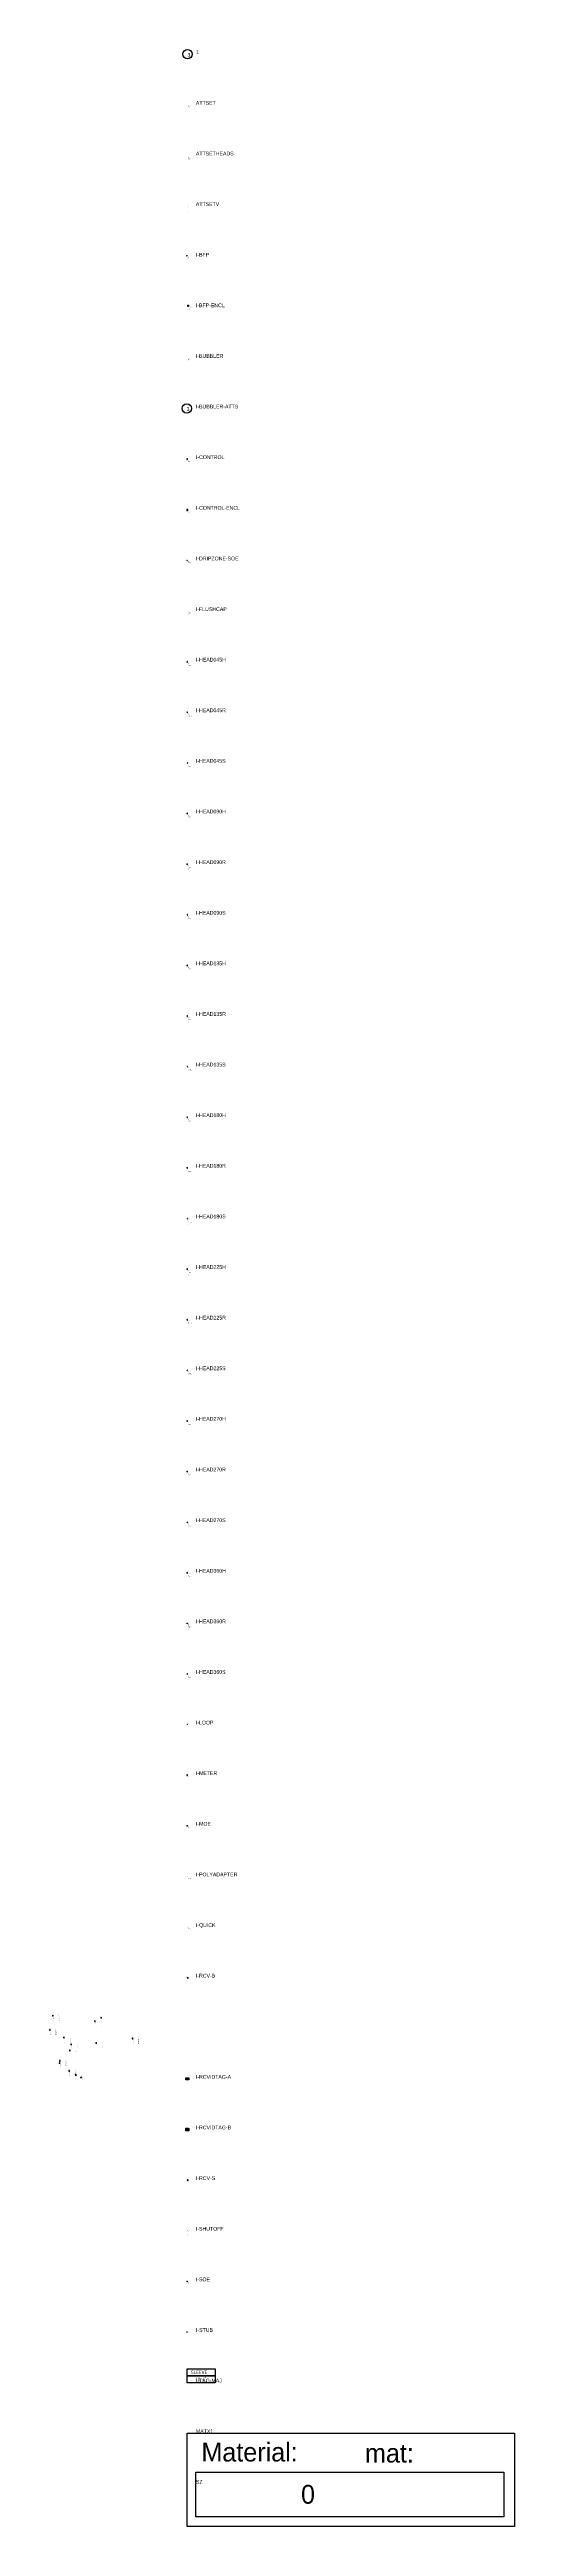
# Model space of a CAD drawing. Extents: x -141445 to -141321, y 26410 to 27069.
import ezdxf
from ezdxf.enums import TextEntityAlignment as Align

# ---------------------------------------------------------------- set-up
doc = ezdxf.new("R2010")
doc.units = 0
doc.header["$MEASUREMENT"] = 0
doc.linetypes.add('DRIPLINE', pattern=[0.09375, 0.0625, -0.03125])
doc.layers.get('0').update_dxf_attribs({"linetype": 'CONTINUOUS'})
for name, color, linetype in [('$I-ATT-TEXTDAT', 81, 'CONTINUOUS'), ('$I-ATT-TEXTVIS', 3, 'CONTINUOUS'), ('I-DRIP', 5, 'DRIPLINE'), ('I-TEXT', 7, 'CONTINUOUS'), ('L-AREA', 3, 'CONTINUOUS'), ('PEN0', 4, 'CONTINUOUS'), ('PEN00', 3, 'CONTINUOUS'), ('PEN000', 2, 'CONTINUOUS'), ('PEN000-S', 11, 'CONTINUOUS'), ('PEN1', 5, 'CONTINUOUS'), ('SYM', 1, 'CONTINUOUS')]:
    doc.layers.add(name, color=color, linetype=linetype)
doc.styles.add('ARCHQUIK', font='ARCHQUIK', dxfattribs={"width": 0.9})
doc.styles.add('HAND', font='ARCHQUIK')

# ---------------------------------------------------------------- blocks, each defined once
blk = doc.blocks.new('1')
blk.add_circle((0.07, 0.05), 1.23)
blk.add_attdef('Z', (0.02, -0.61), '', height=1)
blk = doc.blocks.new('ATTSET')
at = {"layer": '$I-ATT-TEXTDAT'}
for tag, p in [('GPM', (0.25, -0.39)), ('ID', (0.25, -0.27)), ('MAKE', (0.25, -0.53)), ('MODEL', (0.25, -0.67)), ('DAT1', (0.25, -0.99)), ('DAT2', (0.25, -1.12))]:
    blk.add_attdef(tag, p, '', height=0.1, dxfattribs=at)
at = {"layer": '$I-ATT-TEXTVIS'}
blk.add_attdef('SEQFLOW', (0.25, 0.11), '', height=0.1, dxfattribs=at)
blk = doc.blocks.new('ATTSETHEADS')
at = {"layer": '$I-ATT-TEXTDAT'}
for tag, p in [('GPM', (0.29, -0.47)), ('SIZE', (0.29, -0.6)), ('ID', (0.29, -0.35)), ('RADIUS', (0.29, -0.73)), ('MAKE', (0.29, -0.92)), ('MODEL', (0.29, -1.06)), ('DAT1', (0.29, -1.5)), ('DAT2', (0.29, -1.62))]:
    blk.add_attdef(tag, p, '', height=0.1, dxfattribs=at)
at = {"layer": '$I-ATT-TEXTVIS'}
blk.add_attdef('SEQFLOW', (0.29, 0.03), '', height=0.1, dxfattribs=at)
blk = doc.blocks.new('ATTSETV')
at = {"layer": '$I-ATT-TEXTDAT'}
for tag, p in [('SIZE', (0.14, -0.37)), ('GPM', (0.14, -0.5)), ('ID', (0.14, -0.25)), ('MAKE', (0.14, -0.76)), ('MODEL', (0.14, -0.89)), ('DAT1', (0.14, -1.22)), ('DAT2', (0.14, -1.34))]:
    blk.add_attdef(tag, p, '', height=0.1, dxfattribs=at)
at = {"layer": '$I-ATT-TEXTVIS'}
blk.add_attdef('SEQFLOW', (0.14, 0.13), '', height=0.1, dxfattribs=at)
blk = doc.blocks.new('I-BUBBLER')
at = {"layer": 'PEN0', "const_width": 0.0312}
blk.add_lwpolyline([(-0.02, 0, 1), (0.02, 0, 1)], format="xyb", close=True, dxfattribs=at)
at = {"layer": '$I-ATT-TEXTDAT'}
for tag, p in [('GPM', (0.25, -0.39)), ('ID', (0.25, -0.27)), ('MAKE', (0.25, -0.53)), ('MODEL', (0.25, -0.67)), ('DAT1', (0.25, -0.99)), ('DAT2', (0.25, -1.12))]:
    blk.add_attdef(tag, p, '', height=0.1, dxfattribs=at)
at = {"layer": '$I-ATT-TEXTVIS'}
blk.add_attdef('SEQFLOW', (0.25, 0.11), '', height=0.1, dxfattribs=at)
blk = doc.blocks.new('I-BUBBLER-ATTS')
blk.add_circle((-0.13, 0.06), 1.23)
blk.add_attdef('Z', (-0.18, -0.6), '', height=1)
blk = doc.blocks.new('I-CONTROL')
at = {"layer": 'PEN00'}
for p, q in [((0.09, 0.09), (-0.09, 0.09)), ((-0.09, 0.09), (-0.09, -0.09)), ((0.09, -0.09), (0.09, 0.09)), ((-0.09, -0.09), (0.09, -0.09))]:
    blk.add_line(p, q, dxfattribs=at)
at = {"layer": '$I-ATT-TEXTDAT'}
for tag, p in [('STATIONS', (0.25, -0.4)), ('ID', (0.25, -0.28)), ('MAKE', (0.25, -0.54)), ('MODEL', (0.25, -0.68)), ('DAT1', (0.25, -1)), ('DAT2', (0.25, -1.13))]:
    blk.add_attdef(tag, p, '', height=0.1, dxfattribs=at)
at = {"layer": '$I-ATT-TEXTVIS'}
blk.add_attdef('SEQFLOW', (0.25, 0.1), '', height=0.1, dxfattribs=at)
blk = doc.blocks.new('I-CONTROL-ENCL')
at = {"layer": 'PEN00'}
for p, q in [((-0.03, 0.14), (-0.14, 0.14)), ((-0.14, 0.14), (-0.14, 0.02)), ((0.09, 0.08), (-0.09, 0.08)), ((-0.09, 0.08), (-0.09, -0.1)), ((0.15, 0.14), (0.03, 0.14)), ((0.09, -0.1), (0.09, 0.08)), ((0.15, 0.02), (0.15, 0.14)), ((-0.14, -0.04), (-0.14, -0.16)), ((-0.14, -0.16), (-0.03, -0.16)), ((0.09, -0.1), (-0.09, -0.1)), ((0.03, -0.16), (0.15, -0.16)), ((0.15, -0.16), (0.15, -0.04))]:
    blk.add_line(p, q, dxfattribs=at)
at = {"layer": '$I-ATT-TEXTDAT'}
for tag, p in [('STATIONS', (0.25, -0.4)), ('ID', (0.25, -0.28)), ('MAKE', (0.25, -0.54)), ('MODEL', (0.25, -0.68)), ('DAT1', (0.25, -1)), ('DAT2', (0.25, -1.13))]:
    blk.add_attdef(tag, p, '', height=0.1, dxfattribs=at)
at = {"layer": '$I-ATT-TEXTVIS'}
blk.add_attdef('SEQFLOW', (0.25, 0.1), '', height=0.1, dxfattribs=at)
blk = doc.blocks.new('I-DRIPZONE-SOE')
at = {"layer": 'I-DRIP'}
for points in [[(0, 0.02), (0, 0.02), (-0.09, 0.02)], [(0, 0.01), (0, 0.02), (0.09, 0.02)]]:
    blk.add_lwpolyline(points, dxfattribs=at)
at = {"layer": 'PEN0'}
blk.add_lwpolyline([(0, -0.02, 0.052, 0, 0), (0, 0.03, 0, 0, 0)], format="xyseb", dxfattribs=at)
at = {"layer": 'PEN000'}
for points in [[(-0.09, 0.01, 0.284964), (-0.09, 0.02, -0.702995), (-0.08, 0.04)], [(0.09, 0.01, -0.284964), (0.09, 0.02, 0.702995), (0.08, 0.04)]]:
    blk.add_lwpolyline(points, format="xyb", dxfattribs=at)
blk.add_circle((0, 0), 0.0394, dxfattribs=at)
at = {"layer": '$I-ATT-TEXTDAT'}
for tag, p in [('GPM', (0.25, -0.39)), ('ID', (0.25, -0.27)), ('MAKE', (0.25, -0.53)), ('MODEL', (0.25, -0.67)), ('DAT1', (0.25, -0.99)), ('DAT2', (0.25, -1.12))]:
    blk.add_attdef(tag, p, '', height=0.1, dxfattribs=at)
at = {"layer": '$I-ATT-TEXTVIS'}
blk.add_attdef('SEQFLOW', (0.25, 0.11), '', height=0.1, dxfattribs=at)
blk = doc.blocks.new('I-FLUSHCAP')
at = {"layer": 'PEN0', "const_width": 0.09}
blk.add_lwpolyline([(-0.05, 0), (0.04, 0)], dxfattribs=at)
at = {"layer": '$I-ATT-TEXTDAT'}
for tag, p in [('TYPE', (0.29, -0.39)), ('ID', (0.29, -0.27)), ('MAKE', (0.29, -0.53)), ('MODEL', (0.29, -0.67)), ('DAT1', (0.29, -0.99)), ('DAT2', (0.29, -1.11))]:
    blk.add_attdef(tag, p, '', height=0.1, dxfattribs=at)
at = {"layer": '$I-ATT-TEXTVIS'}
blk.add_attdef('SEQFLOW', (0.29, 0.11), '', height=0.1, dxfattribs=at)
blk = doc.blocks.new('*X29')
at = {"color": 0}
for p, q in [((10320.3, -15675.5), (10320.7, -15675.2)), ((10320.4, -15675.5), (10320.7, -15675.3)), ((10320.5, -15675.5), (10320.7, -15675.3)), ((10320.6, -15675.5), (10320.8, -15675.4)), ((10320.7, -15675.5), (10320.8, -15675.5)), ((10320.8, -15675.5), (10320.8, -15675.5))]:
    blk.add_line(p, q, dxfattribs=at)
blk = doc.blocks.new('I-HEAD045H')
at = {"layer": 'PEN00'}
for p, q in [((-0.04, 0.07), (-0.09, 0)), ((-0.09, 0), (-0.04, -0.07)), ((0.04, 0.07), (-0.04, 0.07)), ((0.05, 0.05), (0, 0)), ((0.09, 0), (0, 0)), ((0.05, 0.05), (0.04, 0.07)), ((0.04, -0.07), (0.09, 0)), ((0.09, 0), (0.05, 0.05)), ((-0.04, -0.07), (0.04, -0.07))]:
    blk.add_line(p, q, dxfattribs=at)
at = {"layer": 'PEN000-S', "xscale": 0.15, "yscale": 0.15, "zscale": 0.15}
blk.add_blockref('*X29', (-1548.04, 2351.33), dxfattribs=at)
at = {"layer": '$I-ATT-TEXTDAT'}
for tag, p in [('ID', (0.29, -0.35)), ('GPM', (0.29, -0.47)), ('SIZE', (0.29, -0.6)), ('RADIUS', (0.29, -0.73)), ('MAKE', (0.29, -0.92)), ('MODEL', (0.29, -1.06)), ('DAT1', (0.29, -1.5)), ('DAT2', (0.29, -1.62))]:
    blk.add_attdef(tag, p, '', height=0.1, dxfattribs=at)
at = {"layer": '$I-ATT-TEXTVIS'}
blk.add_attdef('SEQFLOW', (0.29, 0.03), '', height=0.1, dxfattribs=at)
blk = doc.blocks.new('*X14')
at = {"color": 0}
for p, q in [((10320.3, -15678.2), (10320.6, -15677.9)), ((10320.4, -15678.2), (10320.7, -15677.9)), ((10320.5, -15678.2), (10320.7, -15678)), ((10320.6, -15678.2), (10320.7, -15678.1)), ((10320.7, -15678.2), (10320.8, -15678.1)), ((10320.8, -15678.2), (10320.8, -15678.2))]:
    blk.add_line(p, q, dxfattribs=at)
blk = doc.blocks.new('I-HEAD045R')
at = {"layer": 'PEN00'}
for p in [(0.05, 0.05), (0.07, 0)]:
    blk.add_line(p, (0, 0), dxfattribs=at)
for start, end in [(45, 360), (0, 45)]:
    blk.add_arc((0, 0), 0.075, start, end, dxfattribs=at)
at = {"layer": 'PEN000-S', "xscale": 0.15, "yscale": 0.15, "zscale": 0.15}
blk.add_blockref('*X14', (-1548.04, 2351.73), dxfattribs=at)
at = {"layer": '$I-ATT-TEXTDAT'}
for tag, p in [('GPM', (0.29, -0.47)), ('SIZE', (0.29, -0.6)), ('ID', (0.29, -0.35)), ('RADIUS', (0.29, -0.73)), ('MAKE', (0.29, -0.92)), ('MODEL', (0.29, -1.06)), ('DAT1', (0.29, -1.5)), ('DAT2', (0.29, -1.62))]:
    blk.add_attdef(tag, p, '', height=0.1, dxfattribs=at)
at = {"layer": '$I-ATT-TEXTVIS'}
blk.add_attdef('SEQFLOW', (0.29, 0.03), '', height=0.1, dxfattribs=at)
blk = doc.blocks.new('*X43')
at = {"color": 0}
for p, q in [((10326.7, -15678.3), (10327.2, -15677.8)), ((10326.8, -15678.3), (10327.2, -15677.9)), ((10326.9, -15678.3), (10327.2, -15678)), ((10327, -15678.3), (10327.2, -15678.1)), ((10327.1, -15678.3), (10327.2, -15678.1)), ((10327.2, -15678.3), (10327.2, -15678.2))]:
    blk.add_line(p, q, dxfattribs=at)
blk = doc.blocks.new('I-HEAD045S')
at = {"layer": 'PEN00'}
for p, q in [((-0.05, 0.05), (-0.05, -0.05)), ((0.05, 0.05), (-0.05, 0.05)), ((0.05, 0.05), (0, 0)), ((0.05, 0), (0.05, 0.05)), ((-0.05, -0.05), (0.05, -0.05)), ((0.05, 0), (0, 0)), ((0.05, -0.05), (0.05, 0))]:
    blk.add_line(p, q, dxfattribs=at)
at = {"layer": 'PEN000-S', "xscale": 0.1, "yscale": 0.1, "zscale": 0.1}
blk.add_blockref('*X43', (-1032.67, 1567.83), dxfattribs=at)
at = {"layer": '$I-ATT-TEXTDAT'}
for tag, p in [('ID', (0.28, -0.34)), ('GPM', (0.28, -0.47)), ('SIZE', (0.28, -0.6)), ('RADIUS', (0.28, -0.72)), ('MAKE', (0.28, -0.92)), ('MODEL', (0.28, -1.06)), ('DAT1', (0.28, -1.49)), ('DAT2', (0.28, -1.62))]:
    blk.add_attdef(tag, p, '', height=0.1, dxfattribs=at)
at = {"layer": '$I-ATT-TEXTVIS'}
blk.add_attdef('SEQFLOW', (0.28, 0.03), '', height=0.1, dxfattribs=at)
blk = doc.blocks.new('*X28')
at = {"color": 0}
for p, q in [((10319, -15675.3), (10319.3, -15675)), ((10319, -15675.2), (10319.2, -15675)), ((10319, -15675.2), (10319.1, -15675)), ((10319, -15675.1), (10319, -15675)), ((10319, -15675.4), (10319.3, -15675.1)), ((10319, -15675.5), (10319.3, -15675.2)), ((10319, -15675.5), (10319.4, -15675.2)), ((10319.1, -15675.5), (10319.4, -15675.3)), ((10319.2, -15675.5), (10319.4, -15675.3)), ((10319.3, -15675.5), (10319.5, -15675.4)), ((10319.4, -15675.5), (10319.5, -15675.4)), ((10319.5, -15675.5), (10319.5, -15675.5)), ((10319.6, -15675.5), (10319.6, -15675.5))]:
    blk.add_line(p, q, dxfattribs=at)
blk = doc.blocks.new('I-HEAD090H')
at = {"layer": 'PEN00'}
for p, q in [((-0.04, 0.07), (-0.09, 0)), ((-0.09, 0), (-0.04, -0.07)), ((0, 0.07), (-0.04, 0.07)), ((0, 0.07), (0, 0)), ((0.04, 0.07), (0, 0.07)), ((0.09, 0), (0, 0)), ((0.09, 0), (0.04, 0.07)), ((0.04, -0.07), (0.09, 0)), ((-0.04, -0.07), (0.04, -0.07))]:
    blk.add_line(p, q, dxfattribs=at)
at = {"layer": 'PEN000-S', "xscale": 0.15, "yscale": 0.15, "zscale": 0.15}
blk.add_blockref('*X28', (-1547.85, 2351.33), dxfattribs=at)
at = {"layer": '$I-ATT-TEXTDAT'}
for tag, p in [('GPM', (0.29, -0.47)), ('SIZE', (0.29, -0.6)), ('ID', (0.29, -0.35)), ('RADIUS', (0.29, -0.73)), ('MAKE', (0.29, -0.92)), ('MODEL', (0.29, -1.06)), ('DAT1', (0.29, -1.5)), ('DAT2', (0.29, -1.62))]:
    blk.add_attdef(tag, p, '', height=0.1, dxfattribs=at)
at = {"layer": '$I-ATT-TEXTVIS'}
blk.add_attdef('SEQFLOW', (0.29, 0.03), '', height=0.1, dxfattribs=at)
blk = doc.blocks.new('*X13')
at = {"color": 0}
for p, q in [((10319.1, -15677.9), (10319.3, -15677.7)), ((10319.1, -15677.9), (10319.2, -15677.7)), ((10319.1, -15677.8), (10319.2, -15677.7)), ((10319.1, -15678.1), (10319.4, -15677.8)), ((10319.1, -15678), (10319.4, -15677.8)), ((10319.1, -15678.2), (10319.5, -15677.9)), ((10319.2, -15678.2), (10319.5, -15677.9)), ((10319.3, -15678.2), (10319.5, -15678)), ((10319.4, -15678.2), (10319.6, -15678)), ((10319.5, -15678.2), (10319.6, -15678.1)), ((10319.5, -15678.2), (10319.6, -15678.2))]:
    blk.add_line(p, q, dxfattribs=at)
blk = doc.blocks.new('I-HEAD090R')
at = {"layer": 'PEN00'}
for p in [(0, 0.08), (0.08, 0)]:
    blk.add_line(p, (0, 0), dxfattribs=at)
for start, end in [(90, 0), (0, 90)]:
    blk.add_arc((0, 0), 0.075, start, end, dxfattribs=at)
at = {"layer": 'PEN000-S', "xscale": 0.15, "yscale": 0.15, "zscale": 0.15}
blk.add_blockref('*X13', (-1547.87, 2351.73), dxfattribs=at)
at = {"layer": '$I-ATT-TEXTDAT'}
for tag, p in [('ID', (0.28, -0.35)), ('GPM', (0.28, -0.47)), ('SIZE', (0.28, -0.61)), ('RADIUS', (0.28, -0.73)), ('MAKE', (0.28, -0.93)), ('MODEL', (0.28, -1.07)), ('DAT1', (0.28, -1.5)), ('DAT2', (0.28, -1.63))]:
    blk.add_attdef(tag, p, '', height=0.1, dxfattribs=at)
at = {"layer": '$I-ATT-TEXTVIS'}
blk.add_attdef('SEQFLOW', (0.28, 0.03), '', height=0.1, dxfattribs=at)
blk = doc.blocks.new('*X42')
at = {"color": 0}
for p, q in [((10325.4, -15678.2), (10325.8, -15677.8)), ((10325.4, -15678.1), (10325.7, -15677.8)), ((10325.4, -15678), (10325.7, -15677.8)), ((10325.4, -15677.9), (10325.6, -15677.8)), ((10325.4, -15677.8), (10325.5, -15677.8)), ((10325.4, -15678.3), (10325.9, -15677.8)), ((10325.5, -15678.3), (10325.9, -15677.9)), ((10325.6, -15678.3), (10325.9, -15678)), ((10325.7, -15678.3), (10325.9, -15678)), ((10325.8, -15678.3), (10325.9, -15678.1)), ((10325.9, -15678.3), (10325.9, -15678.2))]:
    blk.add_line(p, q, dxfattribs=at)
blk = doc.blocks.new('I-HEAD090S')
at = {"layer": 'PEN00'}
for p, q in [((0, 0.05), (-0.05, 0.05)), ((-0.05, 0.05), (-0.05, -0.05)), ((0.05, 0.05), (0, 0.05)), ((0, 0.05), (0, 0)), ((0.05, 0), (0, 0)), ((0.05, 0), (0.05, 0.05)), ((-0.05, -0.05), (0.05, -0.05)), ((0.05, -0.05), (0.05, 0))]:
    blk.add_line(p, q, dxfattribs=at)
at = {"layer": 'PEN000-S', "xscale": 0.1, "yscale": 0.1, "zscale": 0.1}
blk.add_blockref('*X42', (-1032.54, 1567.83), dxfattribs=at)
at = {"layer": '$I-ATT-TEXTDAT'}
for tag, p in [('GPM', (0.29, -0.47)), ('SIZE', (0.29, -0.6)), ('ID', (0.29, -0.35)), ('RADIUS', (0.29, -0.73)), ('MAKE', (0.29, -0.92)), ('MODEL', (0.29, -1.06)), ('DAT1', (0.29, -1.5)), ('DAT2', (0.29, -1.62))]:
    blk.add_attdef(tag, p, '', height=0.1, dxfattribs=at)
at = {"layer": '$I-ATT-TEXTVIS'}
blk.add_attdef('SEQFLOW', (0.29, 0.03), '', height=0.1, dxfattribs=at)
blk = doc.blocks.new('*X27')
at = {"color": 0}
for p, q in [((10317.4, -15675.2), (10317.6, -15675)), ((10317.5, -15675.3), (10317.8, -15675)), ((10317.5, -15675.2), (10317.7, -15675)), ((10317.6, -15675.4), (10318, -15675)), ((10317.6, -15675.4), (10317.9, -15675)), ((10317.6, -15675.3), (10317.8, -15675)), ((10317.7, -15675.5), (10318.1, -15675.1)), ((10317.7, -15675.5), (10318.1, -15675.1)), ((10317.8, -15675.5), (10318.1, -15675.2)), ((10317.9, -15675.5), (10318.2, -15675.2)), ((10318, -15675.5), (10318.2, -15675.3)), ((10318, -15675.5), (10318.2, -15675.4)), ((10318.1, -15675.5), (10318.3, -15675.4)), ((10318.2, -15675.5), (10318.3, -15675.5)), ((10318.3, -15675.5), (10318.3, -15675.5))]:
    blk.add_line(p, q, dxfattribs=at)
blk = doc.blocks.new('I-HEAD135H')
at = {"layer": 'PEN00'}
for p, q in [((-0.05, 0.05), (-0.09, 0)), ((-0.09, 0), (-0.04, -0.07)), ((-0.04, 0.07), (-0.05, 0.05)), ((-0.05, 0.05), (0, 0)), ((0.04, 0.07), (-0.04, 0.07)), ((0.09, 0), (0, 0)), ((0.09, 0), (0.04, 0.07)), ((0.04, -0.07), (0.09, 0)), ((-0.04, -0.07), (0.04, -0.07))]:
    blk.add_line(p, q, dxfattribs=at)
at = {"layer": 'PEN000-S', "xscale": 0.15, "yscale": 0.15, "zscale": 0.15}
blk.add_blockref('*X27', (-1547.67, 2351.33), dxfattribs=at)
at = {"layer": '$I-ATT-TEXTDAT'}
for tag, p in [('ID', (0.28, -0.35)), ('GPM', (0.28, -0.47)), ('SIZE', (0.28, -0.6)), ('RADIUS', (0.28, -0.73)), ('MAKE', (0.28, -0.93)), ('MODEL', (0.28, -1.07)), ('DAT1', (0.28, -1.5)), ('DAT2', (0.28, -1.63))]:
    blk.add_attdef(tag, p, '', height=0.1, dxfattribs=at)
at = {"layer": '$I-ATT-TEXTVIS'}
blk.add_attdef('SEQFLOW', (0.28, 0.03), '', height=0.1, dxfattribs=at)
blk = doc.blocks.new('*X12')
at = {"color": 0}
for p, q in [((10317.5, -15677.8), (10317.6, -15677.8)), ((10317.6, -15677.9), (10317.9, -15677.7)), ((10317.6, -15677.9), (10317.8, -15677.7)), ((10317.7, -15678.1), (10318.1, -15677.7)), ((10317.7, -15678), (10318, -15677.7)), ((10317.7, -15678), (10317.9, -15677.7)), ((10317.8, -15678.1), (10318.1, -15677.8)), ((10317.8, -15678.2), (10318.2, -15677.8)), ((10317.9, -15678.2), (10318.2, -15677.8)), ((10318, -15678.2), (10318.3, -15677.9)), ((10318.1, -15678.2), (10318.3, -15678)), ((10318.1, -15678.2), (10318.3, -15678)), ((10318.2, -15678.2), (10318.3, -15678.1)), ((10318.3, -15678.2), (10318.4, -15678.2))]:
    blk.add_line(p, q, dxfattribs=at)
blk = doc.blocks.new('I-HEAD135R')
at = {"layer": 'PEN00'}
for p, q in [((-0.06, 0.05), (0, 0)), ((0, 0), (0.07, 0))]:
    blk.add_line(p, q, dxfattribs=at)
for start, end in [(135, 0), (0, 135)]:
    blk.add_arc((0, 0), 0.075, start, end, dxfattribs=at)
at = {"layer": 'PEN000-S', "xscale": 0.15, "yscale": 0.15, "zscale": 0.15}
blk.add_blockref('*X12', (-1547.68, 2351.73), dxfattribs=at)
at = {"layer": '$I-ATT-TEXTDAT'}
for tag, p in [('GPM', (0.3, -0.47)), ('SIZE', (0.3, -0.6)), ('ID', (0.3, -0.35)), ('RADIUS', (0.3, -0.73)), ('MAKE', (0.3, -0.93)), ('MODEL', (0.3, -1.06)), ('DAT1', (0.3, -1.5)), ('DAT2', (0.3, -1.63))]:
    blk.add_attdef(tag, p, '', height=0.1, dxfattribs=at)
at = {"layer": '$I-ATT-TEXTVIS'}
blk.add_attdef('SEQFLOW', (0.3, 0.03), '', height=0.1, dxfattribs=at)
blk = doc.blocks.new('*X41')
at = {"color": 0}
for p, q in [((10323.6, -15677.8), (10323.6, -15677.7)), ((10323.7, -15677.8), (10323.8, -15677.7)), ((10323.7, -15677.8), (10323.7, -15677.7)), ((10323.8, -15678), (10324.1, -15677.7)), ((10323.8, -15677.9), (10324, -15677.7)), ((10323.8, -15677.9), (10323.9, -15677.7)), ((10323.9, -15678.1), (10324.2, -15677.7)), ((10323.9, -15678), (10324.2, -15677.7)), ((10324, -15678.1), (10324.3, -15677.7)), ((10324, -15678.2), (10324.4, -15677.7)), ((10324.1, -15678.2), (10324.5, -15677.7)), ((10324.1, -15678.2), (10324.6, -15677.7)), ((10324.2, -15678.2), (10324.6, -15677.8)), ((10324.3, -15678.2), (10324.6, -15677.9)), ((10324.4, -15678.2), (10324.6, -15678)), ((10324.5, -15678.2), (10324.6, -15678.1)), ((10324.5, -15678.2), (10324.6, -15678.2))]:
    blk.add_line(p, q, dxfattribs=at)
blk = doc.blocks.new('I-HEAD135S')
at = {"layer": 'PEN00'}
for p, q in [((-0.05, 0.05), (0, 0)), ((-0.05, 0.05), (-0.05, -0.05)), ((0.05, 0.05), (-0.05, 0.05)), ((0.05, 0), (0, 0)), ((0.05, 0), (0.05, 0.05)), ((-0.05, -0.05), (0.05, -0.05)), ((0.05, -0.05), (0.05, 0))]:
    blk.add_line(p, q, dxfattribs=at)
at = {"layer": 'PEN000-S', "xscale": 0.1, "yscale": 0.1, "zscale": 0.1}
blk.add_blockref('*X41', (-1032.41, 1567.82), dxfattribs=at)
at = {"layer": '$I-ATT-TEXTDAT'}
for tag, p in [('ID', (0.28, -0.35)), ('GPM', (0.28, -0.47)), ('SIZE', (0.28, -0.6)), ('RADIUS', (0.28, -0.73)), ('MAKE', (0.28, -0.92)), ('MODEL', (0.28, -1.06)), ('DAT1', (0.28, -1.5)), ('DAT2', (0.28, -1.62))]:
    blk.add_attdef(tag, p, '', height=0.1, dxfattribs=at)
at = {"layer": '$I-ATT-TEXTVIS'}
blk.add_attdef('SEQFLOW', (0.28, 0.03), '', height=0.1, dxfattribs=at)
blk = doc.blocks.new('*X26')
at = {"color": 0}
for p, q in [((10315.9, -15675.5), (10316.4, -15675)), ((10316, -15675.5), (10316.5, -15675)), ((10316, -15675.4), (10316.3, -15675)), ((10316.1, -15675.5), (10316.6, -15675)), ((10316.1, -15675.2), (10316.3, -15675)), ((10316.2, -15675.5), (10316.7, -15675)), ((10316.3, -15675.5), (10316.8, -15675.1)), ((10316.4, -15675.5), (10316.8, -15675.1)), ((10316.5, -15675.5), (10316.8, -15675.2)), ((10316.5, -15675.5), (10316.9, -15675.2)), ((10316.6, -15675.5), (10316.9, -15675.3)), ((10316.7, -15675.5), (10316.9, -15675.3)), ((10316.8, -15675.5), (10317, -15675.4)), ((10316.9, -15675.5), (10317, -15675.4)), ((10317, -15675.5), (10317, -15675.5))]:
    blk.add_line(p, q, dxfattribs=at)
blk = doc.blocks.new('I-HEAD180H')
at = {"layer": 'PEN00'}
for p, q in [((-0.04, 0.07), (-0.09, 0)), ((0.09, 0), (-0.09, 0)), ((-0.09, 0), (-0.04, -0.07)), ((0.04, 0.07), (-0.04, 0.07)), ((0.09, 0), (0.04, 0.07)), ((0.04, -0.07), (0.09, 0)), ((-0.04, -0.07), (0.04, -0.07))]:
    blk.add_line(p, q, dxfattribs=at)
at = {"layer": 'PEN000-S', "xscale": 0.15, "yscale": 0.15, "zscale": 0.15}
blk.add_blockref('*X26', (-1547.47, 2351.33), dxfattribs=at)
at = {"layer": '$I-ATT-TEXTDAT'}
for tag, p in [('ID', (0.28, -0.34)), ('GPM', (0.28, -0.46)), ('SIZE', (0.28, -0.59)), ('RADIUS', (0.28, -0.72)), ('MAKE', (0.28, -0.92)), ('MODEL', (0.28, -1.06)), ('DAT1', (0.28, -1.49)), ('DAT2', (0.28, -1.62))]:
    blk.add_attdef(tag, p, '', height=0.1, dxfattribs=at)
at = {"layer": '$I-ATT-TEXTVIS'}
blk.add_attdef('SEQFLOW', (0.28, 0.04), '', height=0.1, dxfattribs=at)
blk = doc.blocks.new('*X11')
at = {"color": 0}
for p, q in [((10316.1, -15678.2), (10316.6, -15677.7)), ((10316.1, -15678.1), (10316.5, -15677.7)), ((10316.2, -15678.2), (10316.7, -15677.7)), ((10316.2, -15677.9), (10316.4, -15677.7)), ((10316.3, -15678.2), (10316.8, -15677.7)), ((10316.4, -15678.2), (10316.8, -15677.7)), ((10316.5, -15678.2), (10316.9, -15677.8)), ((10316.6, -15678.2), (10317, -15677.8)), ((10316.7, -15678.2), (10317, -15677.8)), ((10316.7, -15678.2), (10317, -15677.9)), ((10316.8, -15678.2), (10317.1, -15677.9)), ((10316.9, -15678.2), (10317.1, -15678)), ((10317, -15678.2), (10317.1, -15678.1)), ((10317.1, -15678.2), (10317.1, -15678.1))]:
    blk.add_line(p, q, dxfattribs=at)
blk = doc.blocks.new('I-HEAD180R')
at = {"layer": 'PEN00'}
blk.add_line((-0.08, 0), (0.08, 0), dxfattribs=at)
for start, end in [(360, 180), (180, 0)]:
    blk.add_arc((0, 0), 0.075, start, end, dxfattribs=at)
at = {"layer": 'PEN000-S', "xscale": 0.15, "yscale": 0.15, "zscale": 0.15}
blk.add_blockref('*X11', (-1547.49, 2351.73), dxfattribs=at)
at = {"layer": '$I-ATT-TEXTDAT'}
for tag, p in [('ID', (0.28, -0.36)), ('GPM', (0.28, -0.48)), ('SIZE', (0.28, -0.62)), ('RADIUS', (0.28, -0.74)), ('MAKE', (0.28, -0.94)), ('MODEL', (0.28, -1.08)), ('DAT1', (0.28, -1.51)), ('DAT2', (0.28, -1.64))]:
    blk.add_attdef(tag, p, '', height=0.1, dxfattribs=at)
at = {"layer": '$I-ATT-TEXTVIS'}
blk.add_attdef('SEQFLOW', (0.28, 0.01), '', height=0.1, dxfattribs=at)
blk = doc.blocks.new('*X40')
at = {"color": 0}
for p, q in [((10322.3, -15678.2), (10322.8, -15677.7)), ((10322.3, -15678.1), (10322.7, -15677.7)), ((10322.3, -15678), (10322.6, -15677.7)), ((10322.3, -15677.9), (10322.5, -15677.7)), ((10322.3, -15677.8), (10322.4, -15677.7)), ((10322.4, -15678.2), (10322.9, -15677.7)), ((10322.4, -15678.2), (10322.9, -15677.7)), ((10322.5, -15678.2), (10323, -15677.7)), ((10322.6, -15678.2), (10323.1, -15677.7)), ((10322.7, -15678.2), (10323.2, -15677.7)), ((10322.8, -15678.2), (10323.3, -15677.7)), ((10322.9, -15678.2), (10323.3, -15677.8)), ((10323, -15678.2), (10323.3, -15677.9)), ((10323.1, -15678.2), (10323.3, -15678)), ((10323.1, -15678.2), (10323.3, -15678)), ((10323.2, -15678.2), (10323.3, -15678.1)), ((10323.3, -15678.2), (10323.3, -15678.2))]:
    blk.add_line(p, q, dxfattribs=at)
blk = doc.blocks.new('I-HEAD180S')
at = {"layer": 'PEN00'}
for p, q in [((0.05, 0.05), (-0.05, 0.05)), ((-0.05, 0.05), (-0.05, 0)), ((0.05, 0), (-0.05, 0)), ((-0.05, 0), (-0.05, -0.05)), ((0.05, 0), (0.05, 0.05)), ((-0.05, -0.05), (0.05, -0.05)), ((0.05, -0.05), (0.05, 0))]:
    blk.add_line(p, q, dxfattribs=at)
at = {"layer": 'PEN000-S', "xscale": 0.1, "yscale": 0.1, "zscale": 0.1}
blk.add_blockref('*X40', (-1032.28, 1567.82), dxfattribs=at)
at = {"layer": '$I-ATT-TEXTDAT'}
for tag, p in [('GPM', (0.31, -0.48)), ('SIZE', (0.31, -0.61)), ('ID', (0.31, -0.36)), ('RADIUS', (0.31, -0.74)), ('MAKE', (0.31, -0.94)), ('MODEL', (0.31, -1.08)), ('DAT1', (0.31, -1.51)), ('DAT2', (0.31, -1.64))]:
    blk.add_attdef(tag, p, '', height=0.1, dxfattribs=at)
at = {"layer": '$I-ATT-TEXTVIS'}
blk.add_attdef('SEQFLOW', (0.31, 0.02), '', height=0.1, dxfattribs=at)
blk = doc.blocks.new('*X25')
at = {"color": 0}
for p, q in [((10314.7, -15675.7), (10315.4, -15675)), ((10314.7, -15675.6), (10315.3, -15675)), ((10314.7, -15675.6), (10315.2, -15675)), ((10314.8, -15675.7), (10315.5, -15675)), ((10314.8, -15675.4), (10315.1, -15675)), ((10314.8, -15675.8), (10315.6, -15675.1)), ((10314.8, -15675.8), (10315.5, -15675.1)), ((10314.9, -15675.2), (10315, -15675)), ((10314.9, -15675.9), (10315.6, -15675.2)), ((10315.3, -15675.5), (10315.6, -15675.2)), ((10315.4, -15675.5), (10315.7, -15675.3)), ((10315.5, -15675.5), (10315.7, -15675.3)), ((10315.6, -15675.5), (10315.7, -15675.4)), ((10315.7, -15675.5), (10315.8, -15675.4)), ((10315.8, -15675.5), (10315.8, -15675.5))]:
    blk.add_line(p, q, dxfattribs=at)
blk = doc.blocks.new('I-HEAD225H')
at = {"layer": 'PEN00'}
for p, q in [((-0.04, 0.07), (-0.09, 0)), ((-0.09, 0), (-0.05, -0.05)), ((0, 0), (-0.05, -0.05)), ((0.04, 0.07), (-0.04, 0.07)), ((0.09, 0), (0, 0)), ((0.09, 0), (0.04, 0.07)), ((0.04, -0.07), (0.09, 0)), ((-0.05, -0.05), (-0.04, -0.07)), ((-0.04, -0.07), (0.04, -0.07))]:
    blk.add_line(p, q, dxfattribs=at)
at = {"layer": 'PEN000-S', "xscale": 0.15, "yscale": 0.15, "zscale": 0.15}
blk.add_blockref('*X25', (-1547.29, 2351.33), dxfattribs=at)
at = {"layer": '$I-ATT-TEXTDAT'}
for tag, p in [('ID', (0.28, -0.33)), ('GPM', (0.28, -0.46)), ('SIZE', (0.28, -0.59)), ('RADIUS', (0.28, -0.71)), ('MAKE', (0.28, -0.91)), ('MODEL', (0.28, -1.05)), ('DAT1', (0.28, -1.48)), ('DAT2', (0.28, -1.61))]:
    blk.add_attdef(tag, p, '', height=0.1, dxfattribs=at)
at = {"layer": '$I-ATT-TEXTVIS'}
blk.add_attdef('SEQFLOW', (0.28, 0.04), '', height=0.1, dxfattribs=at)
blk = doc.blocks.new('*X10')
at = {"color": 0}
for p, q in [((10314.8, -15678.3), (10315.5, -15677.7)), ((10314.8, -15678.2), (10315.4, -15677.7)), ((10314.8, -15678.2), (10315.3, -15677.7)), ((10314.8, -15678.1), (10315.2, -15677.7)), ((10314.9, -15678.4), (10315.6, -15677.7)), ((10314.9, -15678.4), (10315.5, -15677.7)), ((10314.9, -15677.9), (10315.1, -15677.7)), ((10314.9, -15678.5), (10315.6, -15677.8)), ((10315.3, -15678.2), (10315.7, -15677.8)), ((10315.4, -15678.2), (10315.7, -15677.9)), ((10315.5, -15678.2), (10315.8, -15677.9)), ((10315.6, -15678.2), (10315.8, -15678)), ((10315.7, -15678.2), (10315.8, -15678.1)), ((10315.8, -15678.2), (10315.8, -15678.1))]:
    blk.add_line(p, q, dxfattribs=at)
blk = doc.blocks.new('I-HEAD225R')
at = {"layer": 'PEN00'}
for q in [(-0.05, -0.05), (0.07, 0)]:
    blk.add_line((0, 0), q, dxfattribs=at)
for start, end in [(0, 225), (225, 0)]:
    blk.add_arc((0, 0), 0.075, start, end, dxfattribs=at)
at = {"layer": 'PEN000-S', "xscale": 0.15, "yscale": 0.15, "zscale": 0.15}
blk.add_blockref('*X10', (-1547.3, 2351.72), dxfattribs=at)
at = {"layer": '$I-ATT-TEXTDAT'}
for tag, p in [('GPM', (0.31, -0.47)), ('SIZE', (0.31, -0.6)), ('ID', (0.31, -0.35)), ('RADIUS', (0.31, -0.73)), ('MAKE', (0.31, -0.93)), ('MODEL', (0.31, -1.07)), ('DAT1', (0.31, -1.5)), ('DAT2', (0.31, -1.63))]:
    blk.add_attdef(tag, p, '', height=0.1, dxfattribs=at)
at = {"layer": '$I-ATT-TEXTVIS'}
blk.add_attdef('SEQFLOW', (0.31, 0.03), '', height=0.1, dxfattribs=at)
blk = doc.blocks.new('*X39')
at = {"color": 0}
for p, q in [((10321.1, -15678.7), (10322.1, -15677.7)), ((10321.1, -15678.6), (10322, -15677.7)), ((10321.1, -15678.5), (10321.9, -15677.7)), ((10321.1, -15678.4), (10321.8, -15677.7)), ((10321.1, -15678.3), (10321.7, -15677.7)), ((10321.1, -15678.2), (10321.6, -15677.7)), ((10321.1, -15678.2), (10321.5, -15677.7)), ((10321.1, -15678.1), (10321.4, -15677.7)), ((10321.1, -15678), (10321.3, -15677.7)), ((10321.1, -15677.9), (10321.3, -15677.7)), ((10321.1, -15677.8), (10321.2, -15677.7)), ((10321.6, -15678.2), (10322.1, -15677.8)), ((10321.7, -15678.2), (10322.1, -15677.9)), ((10321.8, -15678.2), (10322.1, -15678)), ((10321.9, -15678.2), (10322.1, -15678)), ((10322, -15678.2), (10322.1, -15678.1)), ((10322.1, -15678.2), (10322.1, -15678.2))]:
    blk.add_line(p, q, dxfattribs=at)
blk = doc.blocks.new('I-HEAD225S')
at = {"layer": 'PEN00'}
for p, q in [((0.05, 0.05), (-0.05, 0.05)), ((-0.05, 0.05), (-0.05, -0.05)), ((0, 0), (-0.05, -0.05)), ((0.05, 0), (0, 0)), ((0.05, 0), (0.05, 0.05)), ((0.05, -0.05), (0.05, 0)), ((-0.05, -0.05), (0.05, -0.05))]:
    blk.add_line(p, q, dxfattribs=at)
at = {"layer": 'PEN000-S', "xscale": 0.1, "yscale": 0.1, "zscale": 0.1}
blk.add_blockref('*X39', (-1032.16, 1567.83), dxfattribs=at)
at = {"layer": '$I-ATT-TEXTDAT'}
for tag, p in [('ID', (0.28, -0.35)), ('GPM', (0.28, -0.47)), ('SIZE', (0.28, -0.6)), ('RADIUS', (0.28, -0.73)), ('MAKE', (0.28, -0.92)), ('MODEL', (0.28, -1.06)), ('DAT1', (0.28, -1.5)), ('DAT2', (0.28, -1.62))]:
    blk.add_attdef(tag, p, '', height=0.1, dxfattribs=at)
at = {"layer": '$I-ATT-TEXTVIS'}
blk.add_attdef('SEQFLOW', (0.28, 0.03), '', height=0.1, dxfattribs=at)
blk = doc.blocks.new('*X24')
at = {"color": 0}
for p, q in [((10313.4, -15675.6), (10314, -15675)), ((10313.4, -15675.6), (10314, -15675)), ((10313.4, -15675.5), (10313.9, -15675)), ((10313.5, -15675.8), (10314.2, -15675)), ((10313.5, -15675.7), (10314.1, -15675)), ((10313.5, -15675.8), (10314.3, -15675.1)), ((10313.6, -15675.3), (10313.8, -15675)), ((10313.6, -15675.9), (10314.3, -15675.1)), ((10313.6, -15675.9), (10314, -15675.6)), ((10313.6, -15676), (10314, -15675.6)), ((10313.7, -15675.1), (10313.7, -15675)), ((10313.7, -15676), (10314, -15675.7)), ((10313.7, -15676), (10314, -15675.8)), ((10313.8, -15676), (10314, -15675.9)), ((10313.9, -15676), (10314, -15676)), ((10314, -15675.5), (10314.3, -15675.2)), ((10314.1, -15675.5), (10314.4, -15675.2)), ((10314.2, -15675.5), (10314.4, -15675.3)), ((10314.2, -15675.5), (10314.4, -15675.4)), ((10314.3, -15675.5), (10314.5, -15675.4)), ((10314.4, -15675.5), (10314.5, -15675.5)), ((10314.5, -15675.5), (10314.5, -15675.5))]:
    blk.add_line(p, q, dxfattribs=at)
blk = doc.blocks.new('I-HEAD270H')
at = {"layer": 'PEN00'}
for p, q in [((-0.04, 0.07), (-0.09, 0)), ((-0.09, 0), (-0.04, -0.07)), ((0.04, 0.07), (-0.04, 0.07)), ((0.09, 0), (0, 0)), ((0, 0), (0, -0.07)), ((0.09, 0), (0.04, 0.07)), ((0.04, -0.07), (0.09, 0)), ((-0.04, -0.07), (0, -0.07)), ((0, -0.07), (0.04, -0.07))]:
    blk.add_line(p, q, dxfattribs=at)
at = {"layer": 'PEN000-S', "xscale": 0.15, "yscale": 0.15, "zscale": 0.15}
blk.add_blockref('*X24', (-1547.1, 2351.33), dxfattribs=at)
at = {"layer": '$I-ATT-TEXTDAT'}
for tag, p in [('ID', (0.28, -0.35)), ('GPM', (0.28, -0.47)), ('SIZE', (0.28, -0.6)), ('RADIUS', (0.28, -0.73)), ('MAKE', (0.28, -0.92)), ('MODEL', (0.28, -1.06)), ('DAT1', (0.28, -1.5)), ('DAT2', (0.28, -1.62))]:
    blk.add_attdef(tag, p, '', height=0.1, dxfattribs=at)
at = {"layer": '$I-ATT-TEXTVIS'}
blk.add_attdef('SEQFLOW', (0.28, 0.03), '', height=0.1, dxfattribs=at)
blk = doc.blocks.new('*X15')
at = {"color": 0}
for p, q in [((10313.6, -15678.2), (10314.1, -15677.6)), ((10313.6, -15678.4), (10314.3, -15677.7)), ((10313.6, -15678.3), (10314.2, -15677.7)), ((10313.6, -15678.2), (10314.2, -15677.7)), ((10313.6, -15678.1), (10314, -15677.7)), ((10313.6, -15677.9), (10313.9, -15677.7)), ((10313.7, -15678.4), (10314.4, -15677.7)), ((10313.7, -15678.5), (10314.4, -15677.8)), ((10313.7, -15678.5), (10314.1, -15678.2)), ((10313.8, -15678.6), (10314.1, -15678.3)), ((10313.9, -15678.6), (10314.1, -15678.4)), ((10313.9, -15678.6), (10314.1, -15678.5)), ((10314, -15678.6), (10314.1, -15678.5)), ((10314.1, -15678.1), (10314.5, -15677.8)), ((10314.1, -15678.6), (10314.1, -15678.6)), ((10314.2, -15678.1), (10314.5, -15677.9)), ((10314.3, -15678.1), (10314.5, -15677.9)), ((10314.4, -15678.1), (10314.6, -15678)), ((10314.5, -15678.1), (10314.6, -15678.1)), ((10314.6, -15678.1), (10314.6, -15678.1))]:
    blk.add_line(p, q, dxfattribs=at)
blk = doc.blocks.new('I-HEAD270R')
at = {"layer": 'PEN00'}
for p, q in [((0, 0), (0.07, 0)), ((0, -0.07), (0, 0))]:
    blk.add_line(p, q, dxfattribs=at)
for start, end in [(0, 270), (270, 0)]:
    blk.add_arc((0, 0), 0.075, start, end, dxfattribs=at)
at = {"layer": 'PEN000-S', "xscale": 0.15, "yscale": 0.15, "zscale": 0.15}
blk.add_blockref('*X15', (-1547.11, 2351.72), dxfattribs=at)
at = {"layer": '$I-ATT-TEXTDAT'}
for tag, p in [('ID', (0.28, -0.35)), ('GPM', (0.28, -0.47)), ('SIZE', (0.28, -0.6)), ('RADIUS', (0.28, -0.73)), ('MAKE', (0.28, -0.92)), ('MODEL', (0.28, -1.06)), ('DAT1', (0.28, -1.5)), ('DAT2', (0.28, -1.62))]:
    blk.add_attdef(tag, p, '', height=0.1, dxfattribs=at)
at = {"layer": '$I-ATT-TEXTVIS'}
blk.add_attdef('SEQFLOW', (0.28, 0.03), '', height=0.1, dxfattribs=at)
blk = doc.blocks.new('*X38')
at = {"color": 0}
for p, q in [((10319.8, -15678.6), (10320.7, -15677.7)), ((10319.8, -15678.6), (10320.6, -15677.7)), ((10319.8, -15678.5), (10320.6, -15677.7)), ((10319.8, -15678.4), (10320.5, -15677.7)), ((10319.8, -15678.3), (10320.4, -15677.7)), ((10319.8, -15678.2), (10320.3, -15677.7)), ((10319.8, -15678.1), (10320.2, -15677.7)), ((10319.8, -15678), (10320.1, -15677.7)), ((10319.8, -15677.9), (10320, -15677.7)), ((10319.8, -15677.8), (10319.9, -15677.7)), ((10319.8, -15677.8), (10319.8, -15677.7)), ((10319.8, -15678.7), (10320.3, -15678.2)), ((10319.9, -15678.7), (10320.3, -15678.3)), ((10320, -15678.7), (10320.3, -15678.4)), ((10320.1, -15678.7), (10320.3, -15678.5)), ((10320.2, -15678.7), (10320.3, -15678.6)), ((10320.3, -15678.2), (10320.8, -15677.7)), ((10320.3, -15678.7), (10320.3, -15678.7)), ((10320.4, -15678.2), (10320.8, -15677.8)), ((10320.5, -15678.2), (10320.8, -15677.9)), ((10320.6, -15678.2), (10320.8, -15678)), ((10320.7, -15678.2), (10320.8, -15678.1)), ((10320.8, -15678.2), (10320.8, -15678.2))]:
    blk.add_line(p, q, dxfattribs=at)
blk = doc.blocks.new('I-HEAD270S')
at = {"layer": 'PEN00'}
for p, q in [((0.05, 0.05), (-0.05, 0.05)), ((-0.05, 0.05), (-0.05, -0.05)), ((0.05, 0), (0, 0)), ((0, 0), (0, -0.05)), ((0.05, 0), (0.05, 0.05)), ((-0.05, -0.05), (0, -0.05)), ((0, -0.05), (0.05, -0.05)), ((0.05, -0.05), (0.05, 0))]:
    blk.add_line(p, q, dxfattribs=at)
at = {"layer": 'PEN000-S', "xscale": 0.1, "yscale": 0.1, "zscale": 0.1}
blk.add_blockref('*X38', (-1032.03, 1567.82), dxfattribs=at)
at = {"layer": '$I-ATT-TEXTDAT'}
for tag, p in [('ID', (0.28, -0.36)), ('GPM', (0.28, -0.48)), ('SIZE', (0.28, -0.62)), ('RADIUS', (0.28, -0.74)), ('MAKE', (0.28, -0.94)), ('MODEL', (0.28, -1.08)), ('DAT1', (0.28, -1.51)), ('DAT2', (0.28, -1.64))]:
    blk.add_attdef(tag, p, '', height=0.1, dxfattribs=at)
at = {"layer": '$I-ATT-TEXTVIS'}
blk.add_attdef('SEQFLOW', (0.28, 0.01), '', height=0.1, dxfattribs=at)
blk = doc.blocks.new('*X23')
at = {"color": 0}
for p, q in [((10312.1, -15675.6), (10312.7, -15675)), ((10312.1, -15675.6), (10312.6, -15675)), ((10312.1, -15675.5), (10312.5, -15675)), ((10312.2, -15675.8), (10312.9, -15675)), ((10312.2, -15675.7), (10312.8, -15675)), ((10312.2, -15675.3), (10312.5, -15675)), ((10312.2, -15675.8), (10313, -15675.1)), ((10312.3, -15675.1), (10312.4, -15675)), ((10312.3, -15675.9), (10313, -15675.1)), ((10312.3, -15675.9), (10313, -15675.2)), ((10312.3, -15676), (10313, -15675.2)), ((10312.3, -15676), (10313.1, -15675.3)), ((10312.4, -15676), (10313.1, -15675.4)), ((10312.5, -15676), (10313.1, -15675.4)), ((10312.6, -15676), (10313.2, -15675.5)), ((10312.7, -15676), (10313.2, -15675.5)), ((10312.8, -15676), (10313.1, -15675.7)), ((10312.9, -15676), (10313, -15675.9))]:
    blk.add_line(p, q, dxfattribs=at)
blk = doc.blocks.new('I-HEAD360H')
at = {"layer": 'PEN00'}
for p, q in [((-0.05, 0.08), (-0.09, 0)), ((-0.09, 0), (-0.05, -0.07)), ((0.04, 0.08), (-0.05, 0.08)), ((0.08, 0), (0.04, 0.08)), ((0.04, -0.07), (0.08, 0)), ((-0.05, -0.07), (0.04, -0.07))]:
    blk.add_line(p, q, dxfattribs=at)
at = {"layer": 'PEN000-S', "xscale": 0.15, "yscale": 0.15, "zscale": 0.15}
blk.add_blockref('*X23', (-1546.9, 2351.33), dxfattribs=at)
at = {"layer": '$I-ATT-TEXTDAT'}
for tag, p in [('ID', (0.3, -0.34)), ('GPM', (0.3, -0.46)), ('SIZE', (0.3, -0.59)), ('RADIUS', (0.3, -0.71)), ('MAKE', (0.3, -0.91)), ('MODEL', (0.3, -1.05)), ('DAT1', (0.3, -1.48)), ('DAT2', (0.3, -1.61))]:
    blk.add_attdef(tag, p, '', height=0.1, dxfattribs=at)
at = {"layer": '$I-ATT-TEXTVIS'}
blk.add_attdef('SEQFLOW', (0.3, 0.04), '', height=0.1, dxfattribs=at)
blk = doc.blocks.new('*X51')
at = {"color": 0}
for p, q in [((1.2, -10), (1.9, -9.3)), ((1.2, -10), (1.8, -9.3)), ((1.2, -9.9), (1.8, -9.3)), ((1.2, -9.8), (1.7, -9.3)), ((1.2, -9.7), (1.6, -9.3)), ((1.2, -9.6), (1.5, -9.3)), ((1.2, -10.1), (1.9, -9.4)), ((1.3, -10.1), (2, -9.4)), ((1.3, -10.2), (2, -9.5)), ((1.4, -10.2), (2.1, -9.5)), ((1.4, -10.2), (2.1, -9.6)), ((1.5, -10.3), (2.1, -9.6)), ((1.6, -10.3), (2.1, -9.7)), ((1.6, -10.3), (2.2, -9.8)), ((1.7, -10.3), (2.1, -9.9)), ((1.9, -10.2), (2.1, -10))]:
    blk.add_line(p, q, dxfattribs=at)
blk = doc.blocks.new('I-HEAD360R')
at = {"layer": 'PEN00'}
blk.add_circle((0, 0), 0.075, dxfattribs=at)
at = {"layer": 'PEN000-S', "xscale": 0.15, "yscale": 0.15, "zscale": 0.15}
blk.add_blockref('*X51', (-0.25, 1.47), dxfattribs=at)
at = {"layer": '$I-ATT-TEXTDAT'}
for tag, p in [('GPM', (0.29, -0.47)), ('SIZE', (0.29, -0.6)), ('ID', (0.29, -0.35)), ('RADIUS', (0.29, -0.73)), ('MAKE', (0.29, -0.92)), ('MODEL', (0.29, -1.06)), ('DAT1', (0.29, -1.5)), ('DAT2', (0.29, -1.62))]:
    blk.add_attdef(tag, p, '', height=0.1, dxfattribs=at)
at = {"layer": '$I-ATT-TEXTVIS'}
blk.add_attdef('SEQFLOW', (0.29, 0.03), '', height=0.1, dxfattribs=at)
blk = doc.blocks.new('*X37')
at = {"color": 0}
for p, q in [((10318.5, -15678.6), (10319.4, -15677.7)), ((10318.5, -15678.6), (10319.3, -15677.7)), ((10318.5, -15678.5), (10319.2, -15677.7)), ((10318.5, -15678.4), (10319.1, -15677.7)), ((10318.5, -15678.3), (10319.1, -15677.7)), ((10318.5, -15678.2), (10319, -15677.7)), ((10318.5, -15678.1), (10318.9, -15677.7)), ((10318.5, -15678), (10318.8, -15677.7)), ((10318.5, -15677.9), (10318.7, -15677.7)), ((10318.5, -15677.8), (10318.6, -15677.7)), ((10318.5, -15677.8), (10318.5, -15677.7)), ((10318.5, -15678.7), (10319.5, -15677.7)), ((10318.6, -15678.7), (10319.5, -15677.8)), ((10318.7, -15678.7), (10319.5, -15677.9)), ((10318.8, -15678.7), (10319.5, -15678)), ((10318.8, -15678.7), (10319.5, -15678.1)), ((10318.9, -15678.7), (10319.5, -15678.2)), ((10319, -15678.7), (10319.5, -15678.3)), ((10319.1, -15678.7), (10319.5, -15678.4)), ((10319.2, -15678.7), (10319.5, -15678.4)), ((10319.3, -15678.7), (10319.5, -15678.5)), ((10319.4, -15678.7), (10319.5, -15678.6)), ((10319.5, -15678.7), (10319.5, -15678.7))]:
    blk.add_line(p, q, dxfattribs=at)
blk = doc.blocks.new('I-HEAD360S')
at = {"layer": 'PEN00'}
blk.add_lwpolyline([(0.05, -0.05), (0.05, 0.05), (-0.05, 0.05), (-0.05, -0.05)], close=True, dxfattribs=at)
at = {"layer": 'PEN000-S', "xscale": 0.1, "yscale": 0.1, "zscale": 0.1}
blk.add_blockref('*X37', (-1031.9, 1567.82), dxfattribs=at)
at = {"layer": '$I-ATT-TEXTDAT'}
for tag, p in [('ID', (0.28, -0.32)), ('GPM', (0.28, -0.44)), ('SIZE', (0.28, -0.57)), ('RADIUS', (0.28, -0.7)), ('MAKE', (0.28, -0.9)), ('MODEL', (0.28, -1.04)), ('DAT1', (0.28, -1.47)), ('DAT2', (0.28, -1.6))]:
    blk.add_attdef(tag, p, '', height=0.1, dxfattribs=at)
at = {"layer": '$I-ATT-TEXTVIS'}
blk.add_attdef('SEQFLOW', (0.28, 0.06), '', height=0.1, dxfattribs=at)
blk = doc.blocks.new('I-LOOP')
at = {"layer": 'PEN0'}
for points in [[(0.03, -0.02, 0.0296), (0.04, -0.02, 0.103964), (0.05, -0.01, 0.175995), (0.05, 0, 0.175995), (0.05, 0.01, 0.103964), (0.04, 0.02, 0.064434), (0.02, 0.03, 0.050595), (0, 0.03, 0.050595), (-0.02, 0.03, 0.064434), (-0.04, 0.02, 0.103964), (-0.05, 0.01, 0.175995), (-0.06, 0, 0.175995)], [(-0.06, 0, 0.175995), (-0.05, -0.01, 0.103964), (-0.04, -0.02, 0.036959), (-0.03, -0.02, 0.050595)]]:
    blk.add_lwpolyline(points, format="xyb", dxfattribs=at)
blk = doc.blocks.new('I-METER')
at = {"layer": 'PEN1'}
blk.add_lwpolyline([(0.09, 0.09), (-0.09, 0.09), (-0.09, -0.09), (0.09, -0.09)], close=True, dxfattribs=at)
at = {"layer": '$I-ATT-TEXTDAT'}
for tag, p in [('SIZE', (0.25, -0.39)), ('ID', (0.25, -0.27)), ('MAKE', (0.25, -0.53)), ('MODEL', (0.25, -0.67)), ('DAT1', (0.25, -0.99)), ('DAT2', (0.25, -1.11))]:
    blk.add_attdef(tag, p, '', height=0.1, dxfattribs=at)
at = {"layer": '$I-ATT-TEXTVIS'}
blk.add_attdef('SEQFLOW', (0.25, 0.11), '', height=0.1, dxfattribs=at)
at = {"layer": 'I-TEXT', "style": 'ARCHQUIK', "width": 0.9}
blk.add_text('M', height=0.125, dxfattribs=at).set_placement((0, 0), align=Align.MIDDLE)
blk = doc.blocks.new('I-MOE')
at = {"layer": 'PEN00', "color": 1}
blk.add_point((0, 0), dxfattribs=at)
at = {"layer": 'PEN000'}
for points, const_width in [([(-0.04, 0, 1), (-0.04, 0, 1)], 0.00275), ([(-0.02, 0.04, 1), (-0.02, 0.04, 1)], 0.00275), ([(-0.01, 0, 1), (0.01, 0, 1)], 0.0197), ([(0.02, 0.04, 1), (0.02, 0.04, 1)], 0.00275), ([(0.04, 0, 1), (0.04, 0, 1)], 0.00275), ([(-0.02, -0.04, 1), (-0.02, -0.04, 1)], 0.00275), ([(0.02, -0.04, 1), (0.02, -0.04, 1)], 0.00275)]:
    blk.add_lwpolyline(points, format="xyb", close=True, dxfattribs=dict(at, const_width=const_width))
for points in [[(-0.04, 0), (-0.02, 0)], [(-0.01, 0.02), (-0.02, 0.04)], [(0.02, 0.04), (0.01, 0.02)], [(0.02, 0), (0.04, 0)], [(-0.01, -0.02), (-0.02, -0.04)], [(0.02, -0.04), (0.01, -0.02)]]:
    blk.add_lwpolyline(points, dxfattribs=at)
blk.add_circle((0, 0), 0.0424, dxfattribs=at)
at = {"layer": '$I-ATT-TEXTDAT'}
for tag, p in [('GPM', (0.25, -0.39)), ('ID', (0.25, -0.27)), ('MAKE', (0.25, -0.53)), ('MODEL', (0.25, -0.67)), ('DAT1', (0.25, -0.99)), ('DAT2', (0.25, -1.12))]:
    blk.add_attdef(tag, p, '', height=0.1, dxfattribs=at)
at = {"layer": '$I-ATT-TEXTVIS'}
blk.add_attdef('SEQFLOW', (0.25, 0.11), '', height=0.1, dxfattribs=at)
blk = doc.blocks.new('I-POLYADAPTER')
at = {"layer": 'PEN00'}
blk.add_lwpolyline([(-0.01, 0, 0.11, 0, 0), (0.09, 0, 0, 0, 0)], format="xyseb", dxfattribs=at)
at = {"layer": '$I-ATT-TEXTDAT'}
for tag, p in [('ID', (0.24, -0.27)), ('GPM', (0.24, -0.39)), ('MAKE', (0.24, -0.53)), ('MODEL', (0.24, -0.67)), ('DAT1', (0.24, -0.99)), ('DAT2', (0.24, -1.12))]:
    blk.add_attdef(tag, p, '', height=0.1, dxfattribs=at)
at = {"layer": '$I-ATT-TEXTVIS'}
blk.add_attdef('SEQFLOW', (0.24, 0.11), '', height=0.1, dxfattribs=at)
blk = doc.blocks.new('I-QUICK')
at = {"layer": 'PEN00'}
blk.add_lwpolyline([(0, 0, 0, 0.164, 0), (0.14, 0, 0.164, 0.164, 0)], format="xyseb", dxfattribs=at)
at = {"layer": '$I-ATT-TEXTDAT'}
for tag, p in [('SIZE', (0.25, -0.39)), ('ID', (0.25, -0.27)), ('MAKE', (0.25, -0.53)), ('MODEL', (0.25, -0.67)), ('DAT1', (0.25, -0.99)), ('DAT2', (0.25, -1.12))]:
    blk.add_attdef(tag, p, '', height=0.1, dxfattribs=at)
at = {"layer": '$I-ATT-TEXTVIS'}
blk.add_attdef('SEQFLOW', (0.25, 0.11), '', height=0.1, dxfattribs=at)
blk = doc.blocks.new('*X56')
at = {"color": 0}
for p, q in [((1.3, 0.3), (1.9, 0.9)), ((1.3, 0.3), (1.9, 0.8)), ((1.4, 0.3), (1.9, 0.7)), ((1.5, 0.3), (1.9, 0.7)), ((1.6, 0.3), (1.9, 0.6)), ((1.6, 0.3), (1.9, 0.5)), ((1.7, 0.3), (1.9, 0.5)), ((1.8, 0.3), (1.9, 0.4)), ((1.8, 0.3), (1.9, 0.3)), ((1.9, 0.2), (1.9, 0.3)), ((1.9, 0.2), (2, 0.3)), ((1.9, 0.1), (2, 0.3)), ((1.9, 0), (2.1, 0.3)), ((1.9, 0), (2.2, 0.3)), ((1.9, -0.1), (2.3, 0.3)), ((1.9, -0.2), (2.3, 0.3)), ((1.9, -0.3), (2.4, 0.3)), ((1.9, -0.3), (2.5, 0.3))]:
    blk.add_line(p, q, dxfattribs=at)
blk = doc.blocks.new('I-RCV-B')
at = {"layer": 'PEN00'}
for p, q in [((0.11, 0.11), (0, 0)), ((0, 0), (0.22, 0)), ((0, 0), (0.11, -0.11)), ((0.11, 0.11), (0.11, -0.11)), ((0.22, 0), (0.11, 0.11)), ((0.11, -0.11), (0.22, 0))]:
    blk.add_line(p, q, dxfattribs=at)
at = {"layer": 'PEN000-S', "xscale": 0.18349, "yscale": 0.18349, "zscale": 0.18349}
blk.add_blockref('*X56', (-0.23, -0.05), dxfattribs=at)
at = {"layer": '$I-ATT-TEXTDAT'}
for tag, p in [('SIZE', (0.25, -0.38)), ('GPM', (0.25, -0.51)), ('ID', (0.25, -0.26)), ('MAKE', (0.25, -0.76)), ('MODEL', (0.25, -0.9)), ('DAT1', (0.25, -1.22)), ('DAT2', (0.25, -1.35))]:
    blk.add_attdef(tag, p, '', height=0.1, dxfattribs=at)
at = {"layer": '$I-ATT-TEXTVIS'}
blk.add_attdef('SEQFLOW', (0.25, 0.12), '', height=0.1, dxfattribs=at)
blk = doc.blocks.new('I-RCVIDTAG-A')
at = {"layer": 'PEN00'}
for p, q in [((-0.39, 0.13), (0.39, 0.13)), ((-0.39, -0.04), (0.39, -0.04))]:
    blk.add_line(p, q, dxfattribs=at)
blk.add_lwpolyline([(-0.33, 0.31), (0.33, 0.31, -0.414214), (0.39, 0.25), (0.39, -0.16, -0.414214), (0.33, -0.22), (-0.33, -0.22, -0.414214), (-0.39, -0.16), (-0.39, 0.25, -0.414214)], format="xyb", close=True, dxfattribs=at)
blk = doc.blocks.new('I-RCVIDTAG-B')
at = {"layer": 'PEN00'}
for p, q in [((-0.39, 0.17), (0.39, 0.17)), ((-0.39, 0), (0.39, 0)), ((-0.39, -0.17), (0.39, -0.17))]:
    blk.add_line(p, q, dxfattribs=at)
blk.add_lwpolyline([(-0.33, 0.35), (0.33, 0.35, -0.414214), (0.39, 0.29), (0.39, -0.29, -0.414214), (0.33, -0.35), (-0.33, -0.35, -0.414214), (-0.39, -0.29), (-0.39, 0.29, -0.414214)], format="xyb", close=True, dxfattribs=at)
at = {"layer": 'I-TEXT', "style": 'HAND'}
for tag, p in [('ZONE', (0, 0.04)), ('ID', (0, 0.2)), ('SIZE', (0, -0.13)), ('GPM', (0, -0.3))]:
    blk.add_attdef(tag, text='', height=0.1, dxfattribs=at).set_placement(p, align=Align.CENTER)
blk = doc.blocks.new('*X55')
at = {"color": 0}
for p, q in [((1.2, -0.7), (1.7, -0.2)), ((1.3, -0.7), (1.8, -0.2)), ((1.3, -0.6), (1.7, -0.2)), ((1.4, -0.4), (1.6, -0.2)), ((1.4, -0.7), (1.8, -0.3)), ((1.4, -0.7), (1.8, -0.4)), ((1.5, -0.2), (1.5, -0.2)), ((1.5, -0.7), (1.8, -0.5)), ((1.6, -0.7), (1.8, -0.5)), ((1.7, -0.7), (1.8, -0.6)), ((1.7, -0.7), (1.8, -0.7)), ((1.8, -0.7), (1.8, -0.7)), ((1.8, -0.8), (1.9, -0.7)), ((1.8, -0.9), (1.9, -0.7)), ((1.8, -0.9), (2, -0.7)), ((1.8, -1), (2.1, -0.7)), ((1.8, -1.1), (2.2, -0.7)), ((1.8, -1.2), (2.2, -0.7)), ((1.8, -1.2), (2.3, -0.7)), ((1.9, -1.2), (2.4, -0.7)), ((1.9, -1.2), (2.3, -0.9)), ((2, -1.2), (2.2, -1)), ((2.1, -1.2), (2.1, -1.2))]:
    blk.add_line(p, q, dxfattribs=at)
blk = doc.blocks.new('I-RCV-S')
at = {"layer": 'PEN00'}
for p, q in [((0.05, 0.09), (0, 0)), ((0, 0), (0.21, 0)), ((0, 0), (0.05, -0.09)), ((0.11, 0.09), (0.05, 0.09)), ((0.16, 0.09), (0.11, 0.09)), ((0.11, 0.09), (0.11, -0.09)), ((0.21, 0), (0.16, 0.09)), ((0.16, -0.09), (0.21, 0)), ((0.05, -0.09), (0.11, -0.09)), ((0.11, -0.09), (0.16, -0.09))]:
    blk.add_line(p, q, dxfattribs=at)
at = {"layer": 'PEN000-S', "xscale": 0.18349, "yscale": 0.18349, "zscale": 0.18349}
blk.add_blockref('*X55', (-0.23, 0.14), dxfattribs=at)
at = {"layer": '$I-ATT-TEXTDAT'}
for tag, p in [('ID', (0.24, -0.26)), ('SIZE', (0.24, -0.38)), ('GPM', (0.24, -0.51)), ('MAKE', (0.24, -0.77)), ('MODEL', (0.24, -0.9)), ('DAT1', (0.24, -1.23)), ('DAT2', (0.24, -1.35))]:
    blk.add_attdef(tag, p, '', height=0.1, dxfattribs=at)
at = {"layer": '$I-ATT-TEXTVIS'}
blk.add_attdef('SEQFLOW', (0.24, 0.12), '', height=0.1, dxfattribs=at)
blk = doc.blocks.new('I-SHUTOFF')
at = {"layer": 'PEN00'}
for points in [[(0.03, 0, 0, 0.118, 0), (-0.08, 0, 0.118, 0.118, 0)], [(-0.04, 0, 0, 0.118, 0), (0.08, 0, 0.118, 0.118, 0)]]:
    blk.add_lwpolyline(points, format="xyseb", dxfattribs=at)
at = {"layer": '$I-ATT-TEXTDAT'}
for tag, p in [('ID', (0.14, -0.27)), ('SIZE', (0.14, -0.4)), ('GPM', (0.14, -0.53)), ('MAKE', (0.14, -0.78)), ('MODEL', (0.14, -0.92)), ('DAT1', (0.14, -1.24)), ('DAT2', (0.14, -1.37))]:
    blk.add_attdef(tag, p, '', height=0.1, dxfattribs=at)
at = {"layer": '$I-ATT-TEXTVIS'}
blk.add_attdef('SEQFLOW', (0.14, 0.1), '', height=0.1, dxfattribs=at)
blk = doc.blocks.new('I-SOE')
at = {"layer": 'PEN00', "color": 1}
blk.add_point((0, 0), dxfattribs=at)
at = {"layer": 'PEN000'}
for points, const_width in [([(-0.04, 0, 1), (-0.04, 0, 1)], 0.00275), ([(-0.01, 0, 1), (0.01, 0, 1)], 0.0138)]:
    blk.add_lwpolyline(points, format="xyb", close=True, dxfattribs=dict(at, const_width=const_width))
blk.add_lwpolyline([(-0.04, 0), (-0.02, 0)], dxfattribs=at)
blk.add_circle((0, 0), 0.0424, dxfattribs=at)
at = {"layer": '$I-ATT-TEXTDAT'}
for tag, p in [('GPM', (0.25, -0.39)), ('ID', (0.25, -0.27)), ('MAKE', (0.25, -0.53)), ('MODEL', (0.25, -0.67)), ('DAT1', (0.25, -0.99)), ('DAT2', (0.25, -1.12))]:
    blk.add_attdef(tag, p, '', height=0.1, dxfattribs=at)
at = {"layer": '$I-ATT-TEXTVIS'}
blk.add_attdef('SEQFLOW', (0.25, 0.11), '', height=0.1, dxfattribs=at)
blk = doc.blocks.new('I-STUB')
at = {"layer": 'PEN00'}
for p, q in [((0, 0.07), (-0.08, 0.07)), ((0, -0.07), (0, 0.07)), ((-0.08, -0.07), (0, -0.07))]:
    blk.add_line(p, q, dxfattribs=at)
at = {"layer": '$I-ATT-TEXTDAT'}
for tag, p in [('SIZE', (0.25, -0.39)), ('ID', (0.25, -0.27)), ('MAKE', (0.25, -0.53)), ('MODEL', (0.25, -0.67)), ('DAT1', (0.25, -0.99)), ('DAT2', (0.25, -1.12))]:
    blk.add_attdef(tag, p, '', height=0.1, dxfattribs=at)
at = {"layer": '$I-ATT-TEXTVIS'}
blk.add_attdef('SEQFLOW', (0.25, 0.11), '', height=0.1, dxfattribs=at)
blk = doc.blocks.new('I-TAG-MAJ')
at = {"layer": 'I-TEXT', "color": 5}
for points in [[(0, 3.72), (7.43, 3.72), (7.43, 1.86), (0, 1.86)], [(0, 1.86), (7.43, 1.86), (7.43, 0), (0, 0)]]:
    blk.add_lwpolyline(points, close=True, dxfattribs=at)
at = {"layer": 'I-TEXT', "style": 'ARCHQUIK', "width": 0.9}
blk.add_text('SLEEVE', height=1, dxfattribs=at).set_placement((0.95, 2.27))
at = {"layer": 'I-TEXT', "style": 'ARCHQUIK', "width": 0.8}
blk.add_attdef('(2)-4"', text='', height=0.99, dxfattribs=at).set_placement((3.73, 0.39), align=Align.CENTER)
blk = doc.blocks.new('MATX1')
at = {"layer": 'L-AREA'}
for points in [[(0, 0), (87.12, 0), (87.12, -24.78), (0, -24.78)], [(2.31, -10.37), (84.24, -10.37), (84.24, -22.18), (2.31, -22.18)]]:
    blk.add_lwpolyline(points, close=True, dxfattribs=at)
blk.add_text('Material:', height=5, dxfattribs=at).set_placement((3.77, -7.5))
for tag, p in [('MAT:', (47.31, -7.78)), ('SF', (30.29, -18.73))]:
    blk.add_attdef(tag, p, '', height=5, dxfattribs=at)
blk = doc.blocks.new('SZ')
at = {"layer": '$I-ATT-TEXTDAT'}
blk.add_attdef('SIZE', (0, 0), '', height=0.1, dxfattribs=at)
blk = doc.blocks.new('I-BFP-ENCL')
at = {"layer": 'PEN000'}
for p, q in [((0.06, 0.21), (0.06, 0.05)), ((0.06, 0.21), (0.22, 0.21)), ((0.06, 0.05), (0.22, 0.05)), ((0.22, 0.21), (0.22, 0.05))]:
    blk.add_line(p, q, dxfattribs=at)
at = {"layer": 'PEN1'}
for p, q in [((0, 0.25), (0, 0.16)), ((0, 0.25), (0.1, 0.25)), ((0, 0.09), (0, 0)), ((0, 0), (0.1, 0)), ((0.16, 0.25), (0.27, 0.25)), ((0.16, 0), (0.27, 0)), ((0.27, 0.25), (0.27, 0.16)), ((0.27, 0.09), (0.27, 0))]:
    blk.add_line(p, q, dxfattribs=at)
at = {"layer": 'SYM', "color": 1}
for p, q in [((0.22, 0.05), (0.06, 0.21)), ((0.06, 0.05), (0.22, 0.21))]:
    blk.add_line(p, q, dxfattribs=at)
for points in [[(0.06, 0.21), (0.22, 0.21), (0.14, 0.13)], [(0.06, 0.05), (0.22, 0.05), (0.14, 0.13)]]:
    blk.add_solid(points, dxfattribs=at)
at = {"layer": '$I-ATT-TEXTDAT'}
for tag, p in [('ID', (0.43, -0.24, -0.14)), ('SIZE', (0.43, -0.36, -0.14)), ('MAKE', (0.43, -0.5, -0.14)), ('MODEL', (0.43, -0.64, -0.14)), ('DAT1', (0.43, -0.96, -0.14)), ('DAT2', (0.43, -1.09, -0.14))]:
    blk.add_attdef(tag, p, '', height=0.1, dxfattribs=at)
at = {"layer": '$I-ATT-TEXTVIS'}
blk.add_attdef('SEQFLOW', (0.43, 0.14, -0.14), '', height=0.1, dxfattribs=at)
blk = doc.blocks.new('I-BFP')
at = {"layer": 'PEN000'}
for p, q in [((0, 0.16), (0, 0)), ((0, 0.16), (0.16, 0.16)), ((0, 0), (0.16, 0)), ((0.16, 0.16), (0.16, 0))]:
    blk.add_line(p, q, dxfattribs=at)
at = {"layer": 'SYM', "color": 1}
for p, q in [((0.16, 0), (0, 0.16)), ((0, 0), (0.16, 0.16))]:
    blk.add_line(p, q, dxfattribs=at)
for points in [[(0, 0.16), (0.16, 0.16), (0.08, 0.08)], [(0, 0), (0.16, 0), (0.08, 0.08)]]:
    blk.add_solid(points, dxfattribs=at)
at = {"layer": '$I-ATT-TEXTDAT'}
for tag, p in [('ID', (0.25, -0.18)), ('SIZE', (0.25, -0.3)), ('MAKE', (0.25, -0.44)), ('MODEL', (0.25, -0.58)), ('DAT1', (0.25, -0.9)), ('DAT2', (0.25, -1.02))]:
    blk.add_attdef(tag, p, '', height=0.1, dxfattribs=at)
at = {"layer": '$I-ATT-TEXTVIS'}
blk.add_attdef('SEQFLOW', (0.25, 0.2), '', height=0.1, dxfattribs=at)
blk = doc.blocks.new('*X3')
at = {"color": 0}
for p, q in [((132.1, 200), (132.6, 200.5)), ((132.2, 200), (132.6, 200.5)), ((132.2, 200.1), (132.5, 200.5)), ((132.2, 200), (132.6, 200.4)), ((132.2, 200.2), (132.4, 200.4)), ((132.3, 200), (132.6, 200.3)), ((132.4, 200), (132.6, 200.2)), ((132.4, 200), (132.6, 200.2)), ((132.5, 200), (132.6, 200.1)), ((132.6, 200), (132.7, 200)), ((132.6, 200), (132.6, 200)), ((132.6, 199.9), (132.7, 200)), ((132.6, 199.8), (132.8, 200)), ((132.6, 199.7), (132.9, 200)), ((132.6, 199.7), (132.9, 200)), ((132.6, 199.6), (133, 200)), ((132.6, 199.5), (133.1, 200)), ((132.7, 199.5), (133.1, 200)), ((132.7, 199.5), (133.1, 199.9)), ((132.8, 199.5), (133.1, 199.8))]:
    blk.add_line(p, q, dxfattribs=at)
blk = doc.blocks.new('MOEBIUS')
at = {"layer": 'PEN00'}
for p, q in [((-141422.59, 26540.21), (-141422.41, 26540.21)), ((-141422.5, 26540.31), (-141422.5, 26540.12))]:
    blk.add_line(p, q, dxfattribs=at)
for start, end in [(90, 180), (180, 270), (0, 90), (270, 0)]:
    blk.add_arc((-141422.5, 26540.21), 0.0917, start, end, dxfattribs=at)
at = {"layer": 'PEN000-S', "xscale": 0.183500000013737, "yscale": 0.1834999999991851, "zscale": 0.1835}
blk.add_blockref('*X3', (-141446.84, 26503.52), dxfattribs=at)
at = {"layer": '$I-ATT-TEXTDAT'}
for tag, p in [('T2', (-141422.36, 26539.96)), ('T3', (-141422.36, 26539.84)), ('T4', (-141422.36, 26539.7)), ('T5', (-141422.36, 26539.45)), ('T6', (-141422.36, 26539.31)), ('T10', (-141420.94, 26539.96)), ('T11', (-141420.94, 26539.84)), ('T12', (-141420.94, 26539.7)), ('T13', (-141420.94, 26539.45)), ('T14', (-141420.94, 26539.31)), ('T7', (-141422.36, 26538.99)), ('T8', (-141422.36, 26538.87)), ('T15', (-141420.94, 26538.99)), ('T16', (-141420.94, 26538.87))]:
    blk.add_attdef(tag, p, '', height=0.1, dxfattribs=at)
at = {"layer": '$I-ATT-TEXTVIS'}
for tag, p in [('T1', (-141422.36, 26540.34)), ('T9', (-141420.94, 26540.34))]:
    blk.add_attdef(tag, p, '', height=0.1, dxfattribs=at)

msp = doc.modelspace()

# ---------------------------------------------------------------- block references
for name, p, values in [('1', (-141407.92, 27067.86), {'Z': '3'}), ('ATTSET', (-141407.92, 27054.4), {'SEQFLOW': '0', 'ID': 'Nerr', 'GPM': '.1', 'MAKE': 'RAIN-BIRD', 'MODEL': 'XBT-10-6', 'DAT1': '0', 'DAT2': '0'}), ('ATTSETHEADS', (-141407.92, 27040.94), {'SEQFLOW': '0', 'ID': 'Nerr', 'GPM': '2.0', 'SIZE': '1', 'RADIUS': '15', 'MAKE': 'RAIN-BIRD', 'MODEL': '15 series MPR', 'DAT1': '0', 'DAT2': '0'}), ('ATTSETV', (-141407.92, 27027.47), {'SEQFLOW': '0', 'ID': 'Nerr', 'SIZE': '1', 'GPM': '15', 'MAKE': '-', 'MODEL': '-', 'DAT1': '0', 'DAT2': '0'}), ('I-BFP', (-141408.16, 27014.24), {'SEQFLOW': '0', 'ID': 'Nerr', 'SIZE': '1"', 'MAKE': 'RAIN-BIRD', 'MODEL': 'XBT-10-6', 'DAT1': '0', 'DAT2': '0'}), ('I-BFP-ENCL', (-141407.82, 27000.93), {'SEQFLOW': '0', 'ID': 'Nerr', 'SIZE': '1"', 'MAKE': 'RAIN-BIRD', 'MODEL': 'XBT-10-6', 'DAT1': '0', 'DAT2': '0'}), ('I-BUBBLER', (-141407.92, 26987.09), {'SEQFLOW': '0', 'ID': 'Nerr', 'GPM': '.1', 'MAKE': 'RAIN-BIRD', 'MODEL': 'XBT-10-6', 'DAT1': '0', 'DAT2': '0'}), ('I-BUBBLER-ATTS', (-141407.92, 26973.63), {'Z': '3'}), ('I-DRIPZONE-SOE', (-141407.92, 26933.25), {'SEQFLOW': '0', 'ID': 'Nerr', 'GPM': '.1', 'MAKE': 'RAIN-BIRD', 'MODEL': 'XBT-10', 'DAT1': '0', 'DAT2': '0'}), ('I-FLUSHCAP', (-141407.92, 26919.79), {'SEQFLOW': '0', 'ID': 'Nerr', 'TYPE': 'PVC', 'MAKE': 'RAIN-BIRD', 'MODEL': '700-CF-21', 'DAT1': '0', 'DAT2': '0'}), ('I-HEAD045H', (-141407.92, 26906.33), {'SEQFLOW': '0', 'ID': 'Nerr', 'GPM': '2.0', 'SIZE': '1', 'RADIUS': '15', 'MAKE': 'RAIN-BIRD', 'MODEL': '15 series MPR', 'DAT1': '0', 'DAT2': '0'}), ('I-HEAD045R', (-141407.92, 26892.87), {'SEQFLOW': '0', 'ID': 'Nerr', 'GPM': '2.0', 'SIZE': '1', 'RADIUS': '15', 'MAKE': 'RAIN-BIRD', 'MODEL': '15 series MPR', 'DAT1': '0', 'DAT2': '0'}), ('I-HEAD045S', (-141407.92, 26879.41), {'SEQFLOW': '0', 'ID': 'Nerr', 'GPM': '2.0', 'SIZE': '1', 'RADIUS': '15', 'MAKE': 'RAIN-BIRD', 'MODEL': '15 series MPR', 'DAT1': '0', 'DAT2': '0'}), ('I-HEAD090H', (-141407.92, 26865.95), {'SEQFLOW': '0', 'ID': 'Nerr', 'GPM': '2.0', 'SIZE': '1', 'RADIUS': '15', 'MAKE': 'RAIN-BIRD', 'MODEL': '15 series MPR', 'DAT1': '0', 'DAT2': '0'}), ('I-HEAD090R', (-141407.92, 26852.49), {'SEQFLOW': '0', 'ID': 'Nerr', 'GPM': '2.0', 'SIZE': '1', 'RADIUS': '15', 'MAKE': 'RAIN-BIRD', 'MODEL': '15 series MPR', 'DAT1': '0', 'DAT2': '0'}), ('I-HEAD090S', (-141407.92, 26839.03), {'SEQFLOW': '0', 'ID': 'Nerr', 'GPM': '2.0', 'SIZE': '1', 'RADIUS': '15', 'MAKE': 'RAIN-BIRD', 'MODEL': '15 series MPR', 'DAT1': '0', 'DAT2': '0'}), ('I-HEAD135H', (-141407.92, 26825.57), {'SEQFLOW': '0', 'ID': 'Nerr', 'GPM': '2.0', 'SIZE': '1', 'RADIUS': '15', 'MAKE': 'RAIN-BIRD', 'MODEL': '15 series MPR', 'DAT1': '0', 'DAT2': '0'}), ('I-HEAD135R', (-141407.92, 26812.1), {'SEQFLOW': '0', 'ID': 'Nerr', 'GPM': '2.0', 'SIZE': '1', 'RADIUS': '15', 'MAKE': 'RAIN-BIRD', 'MODEL': '15 series MPR', 'DAT1': '0', 'DAT2': '0'}), ('I-HEAD135S', (-141407.92, 26798.64), {'SEQFLOW': '0', 'ID': 'Nerr', 'GPM': '2.0', 'SIZE': '1', 'RADIUS': '15', 'MAKE': 'RAIN-BIRD', 'MODEL': '15 series MPR', 'DAT1': '0', 'DAT2': '0'}), ('I-HEAD180H', (-141407.92, 26785.18), {'SEQFLOW': '0', 'ID': 'Nerr', 'GPM': '2.0', 'SIZE': '1', 'RADIUS': '15', 'MAKE': 'RAIN-BIRD', 'MODEL': '15 series MPR', 'DAT1': '0', 'DAT2': '0'}), ('I-HEAD180R', (-141407.92, 26771.72), {'SEQFLOW': '0', 'ID': 'Nerr', 'GPM': '2.0', 'SIZE': '1', 'RADIUS': '15', 'MAKE': 'RAIN-BIRD', 'MODEL': '15 series MPR', 'DAT1': '0', 'DAT2': '0'}), ('I-HEAD180S', (-141407.92, 26758.26), {'SEQFLOW': '0', 'ID': 'Nerr', 'GPM': '2.0', 'SIZE': '1', 'RADIUS': '15', 'MAKE': 'RAIN-BIRD', 'MODEL': '15 series MPR', 'DAT1': '0', 'DAT2': '0'}), ('I-HEAD225H', (-141407.92, 26744.8), {'SEQFLOW': '0', 'ID': 'Nerr', 'GPM': '2.0', 'SIZE': '1', 'RADIUS': '15', 'MAKE': 'RAIN-BIRD', 'MODEL': '15 series MPR', 'DAT1': '0', 'DAT2': '0'}), ('I-HEAD225R', (-141407.92, 26731.34), {'SEQFLOW': '0', 'ID': 'Nerr', 'GPM': '2.0', 'SIZE': '1', 'RADIUS': '15', 'MAKE': 'RAIN-BIRD', 'MODEL': '15 series MPR', 'DAT1': '0', 'DAT2': '0'}), ('I-HEAD225S', (-141407.92, 26717.88), {'SEQFLOW': '0', 'ID': 'Nerr', 'GPM': '2.0', 'SIZE': '1', 'RADIUS': '15', 'MAKE': 'RAIN-BIRD', 'MODEL': '15 series MPR', 'DAT1': '0', 'DAT2': '0'}), ('I-HEAD270H', (-141407.92, 26704.42), {'SEQFLOW': '0', 'ID': 'Nerr', 'GPM': '2.0', 'SIZE': '1', 'RADIUS': '15', 'MAKE': 'RAIN-BIRD', 'MODEL': '15 series MPR', 'DAT1': '0', 'DAT2': '0'}), ('I-HEAD270R', (-141407.92, 26690.96), {'SEQFLOW': '0', 'ID': 'Nerr', 'GPM': '2.0', 'SIZE': '1', 'RADIUS': '15', 'MAKE': 'RAIN-BIRD', 'MODEL': '15 series MPR', 'DAT1': '0', 'DAT2': '0'}), ('I-HEAD270S', (-141407.92, 26677.5), {'SEQFLOW': '0', 'ID': 'Nerr', 'GPM': '2.0', 'SIZE': '1', 'RADIUS': '15', 'MAKE': 'RAIN-BIRD', 'MODEL': '15 series MPR', 'DAT1': '0', 'DAT2': '0'}), ('I-HEAD360H', (-141407.92, 26664.04), {'SEQFLOW': '0', 'ID': 'Nerr', 'GPM': '2.0', 'SIZE': '1', 'RADIUS': '15', 'MAKE': 'RAIN-BIRD', 'MODEL': '15 series MPR', 'DAT1': '0', 'DAT2': '0'}), ('I-HEAD360R', (-141407.92, 26650.58), {'SEQFLOW': '0', 'ID': 'Nerr', 'GPM': '2.0', 'SIZE': '1', 'RADIUS': '15', 'MAKE': 'RAIN-BIRD', 'MODEL': '15 series MPR', 'DAT1': '0', 'DAT2': '0'}), ('I-HEAD360S', (-141407.92, 26637.12), {'SEQFLOW': '0', 'ID': 'Nerr', 'GPM': '2.0', 'SIZE': '1', 'RADIUS': '15', 'MAKE': 'RAIN-BIRD', 'MODEL': '15 series MPR', 'DAT1': '0', 'DAT2': '0'}), ('I-METER', (-141407.92, 26610.2), {'SEQFLOW': '0', 'ID': 'Nerr', 'SIZE': '1', 'MAKE': '-', 'MODEL': '-', 'DAT1': '0', 'DAT2': '0'}), ('I-MOE', (-141407.92, 26596.74), {'SEQFLOW': '0', 'ID': 'Nerr', 'GPM': '.1', 'MAKE': 'RAIN-BIRD', 'MODEL': 'XBT-10-6', 'DAT1': '0', 'DAT2': '0'}), ('I-POLYADAPTER', (-141407.92, 26583.27), {'SEQFLOW': '0', 'ID': 'Nerr', 'GPM': '1', 'MAKE': 'RAIN-BIRD', 'MODEL': '10-32A', 'DAT1': '0', 'DAT2': '0'}), ('I-QUICK', (-141407.92, 26569.81), {'SEQFLOW': '0', 'ID': 'Nerr', 'SIZE': '1', 'MAKE': 'RAIN-BIRD', 'MODEL': 'XBT-10-6', 'DAT1': '0', 'DAT2': '0'}), ('I-RCV-B', (-141407.92, 26556.35), {'SEQFLOW': '0', 'ID': 'Nerr', 'SIZE': '1', 'GPM': '15', 'MAKE': '-', 'MODEL': '-', 'DAT1': '0', 'DAT2': '0'}), ('MOEBIUS', (-21.22, 6.06), {'T1': '1', 'T2': '2', 'T3': '3', 'T4': '4', 'T5': '5', 'T6': '6', 'T7': '7', 'T8': '8', 'T9': '9', 'T10': '10', 'T11': '11', 'T12': '12', 'T13': '13', 'T14': '14', 'T15': '15', 'T16': '16'}), ('MOEBIUS', (-8.37, 5.51), {'T1': '1', 'T2': '2', 'T3': '3', 'T4': '4', 'T5': '5', 'T6': '6', 'T7': '7', 'T8': '8', 'T9': '9', 'T10': '10', 'T11': '11', 'T12': '12', 'T13': '13', 'T14': '14', 'T15': '15', 'T16': '16'}), ('MOEBIUS', (-22.01, 2.3), {'T1': '1', 'T2': '2', 'T3': '3', 'T4': '4', 'T5': '5', 'T6': '6', 'T7': '7', 'T8': '8', 'T9': '9', 'T10': '10', 'T11': '11', 'T12': '12', 'T13': '13', 'T14': '14', 'T15': '15', 'T16': '16'}), ('MOEBIUS', (-18.25, 0.24), {'T1': '1', 'T2': '2', 'T3': '3', 'T4': '4', 'T5': '5', 'T6': '6', 'T7': '7', 'T8': '8', 'T9': '9', 'T10': '10', 'T11': '11', 'T12': '12', 'T13': '13', 'T14': '14', 'T15': '15', 'T16': '16'}), ('MOEBIUS', (-10, 4.6), {'T1': '1', 'T2': '2', 'T3': '3', 'T4': '4', 'T5': '5', 'T6': '6', 'T7': '7', 'T8': '8', 'T9': '9', 'T10': '10', 'T11': '11', 'T12': '12', 'T13': '13', 'T14': '14', 'T15': '15', 'T16': '16'}), ('MOEBIUS', (0, 0), {'T1': '1', 'T2': '2', 'T3': '3', 'T4': '4', 'T5': '5', 'T6': '6', 'T7': '7', 'T8': '8', 'T9': '9', 'T10': '10', 'T11': '11', 'T12': '12', 'T13': '13', 'T14': '14', 'T15': '15', 'T16': '16'}), ('MOEBIUS', (-19.46, -6.54), {'T1': '1', 'T2': '2', 'T3': '3', 'T4': '4', 'T5': '5', 'T6': '6', 'T7': '7', 'T8': '8', 'T9': '9', 'T10': '10', 'T11': '11', 'T12': '12', 'T13': '13', 'T14': '14', 'T15': '15', 'T16': '16'}), ('MOEBIUS', (-19.34, -5.94), {'T1': '1', 'T2': '2', 'T3': '3', 'T4': '4', 'T5': '5', 'T6': '6', 'T7': '7', 'T8': '8', 'T9': '9', 'T10': '10', 'T11': '11', 'T12': '12', 'T13': '13', 'T14': '14', 'T15': '15', 'T16': '16'}), ('MOEBIUS', (-16.67, -3.21), {'T1': '1', 'T2': '2', 'T3': '3', 'T4': '4', 'T5': '5', 'T6': '6', 'T7': '7', 'T8': '8', 'T9': '9', 'T10': '10', 'T11': '11', 'T12': '12', 'T13': '13', 'T14': '14', 'T15': '15', 'T16': '16'}), ('MOEBIUS', (-16.31, -1.58), {'T1': '1', 'T2': '2', 'T3': '3', 'T4': '4', 'T5': '5', 'T6': '6', 'T7': '7', 'T8': '8', 'T9': '9', 'T10': '10', 'T11': '11', 'T12': '12', 'T13': '13', 'T14': '14', 'T15': '15', 'T16': '16'}), ('MOEBIUS', (-9.64, -1.21), {'T1': '1', 'T2': '2', 'T3': '3', 'T4': '4', 'T5': '5', 'T6': '6', 'T7': '7', 'T8': '8', 'T9': '9', 'T10': '10', 'T11': '11', 'T12': '12', 'T13': '13', 'T14': '14', 'T15': '15', 'T16': '16'}), ('MOEBIUS', (-16.85, -8.6), {'T1': '1', 'T2': '2', 'T3': '3', 'T4': '4', 'T5': '5', 'T6': '6', 'T7': '7', 'T8': '8', 'T9': '9', 'T10': '10', 'T11': '11', 'T12': '12', 'T13': '13', 'T14': '14', 'T15': '15', 'T16': '16'}), ('MOEBIUS', (-15.1, -9.69), {'T1': '1', 'T2': '2', 'T3': '3', 'T4': '4', 'T5': '5', 'T6': '6', 'T7': '7', 'T8': '8', 'T9': '9', 'T10': '10', 'T11': '11', 'T12': '12', 'T13': '13', 'T14': '14', 'T15': '15', 'T16': '16'}), ('MOEBIUS', (-13.7, -10.36), {'T1': '1', 'T2': '2', 'T3': '3', 'T4': '4', 'T5': '5', 'T6': '6', 'T7': '7', 'T8': '8', 'T9': '9', 'T10': '10', 'T11': '11', 'T12': '12', 'T13': '13', 'T14': '14', 'T15': '15', 'T16': '16'}), ('I-RCV-S', (-141407.92, 26502.51), {'SEQFLOW': '0', 'ID': 'Nerr', 'SIZE': '1', 'GPM': '15', 'MAKE': '-', 'MODEL': '-', 'DAT1': '0', 'DAT2': '0'}), ('I-SHUTOFF', (-141407.92, 26489.05), {'SEQFLOW': '0', 'ID': 'Nerr', 'SIZE': '1', 'GPM': '15', 'MAKE': '-', 'MODEL': '-', 'DAT1': '0', 'DAT2': '0'}), ('I-SOE', (-141407.92, 26475.59), {'SEQFLOW': '0', 'ID': 'Nerr', 'GPM': '.1', 'MAKE': 'RAIN-BIRD', 'MODEL': 'XBT-10', 'DAT1': '0', 'DAT2': '0'}), ('I-STUB', (-141407.92, 26462.13), {'SEQFLOW': '0', 'ID': 'Nerr', 'SIZE': '1', 'MAKE': '-', 'MODEL': '-', 'DAT1': '0', 'DAT2': '0'}), ('I-TAG-MAJ', (-141407.92, 26448.67), {'(2)-4"': '(1) 4"'}), ('MATX1', (-141407.92, 26435.21), {'MAT:': 'mat:', 'SF': '0'}), ('SZ', (-141407.92, 26421.75), {'SIZE': '1"'})]:
    msp.add_blockref(name, p).add_auto_attribs(values)
ref = msp.add_blockref('I-CONTROL', (-141407.92, 26960.17))
ref.add_attrib('SEQFLOW', '0', (-141407.67, 26960.27), dxfattribs={"layer": '$I-ATT-TEXTVIS', "height": 0.1})
ref.add_attrib('ID', 'Nerr', (-141407.67, 26959.89), dxfattribs={"layer": '$I-ATT-TEXTDAT', "height": 0.1})
ref.add_attrib('STATIONS', '8', (-141407.67, 26959.77), dxfattribs={"layer": '$I-ATT-TEXTDAT', "height": 0.1})
ref.add_attrib('MAKE', 'RAIN-BIRD', (-141407.67, 26959.63), dxfattribs={"layer": '$I-ATT-TEXTDAT', "height": 0.1})
ref.add_attrib('MODEL', 'ESP-8', (-141407.67, 26959.49), dxfattribs={"layer": '$I-ATT-TEXTDAT', "height": 0.1})
ref.add_attrib('DAT1', '0', (-141407.67, 26959.17), dxfattribs={"layer": '$I-ATT-TEXTDAT', "height": 0.1})
ref.add_attrib('DAT2', '0', (-141407.67, 26959.05), dxfattribs={"layer": '$I-ATT-TEXTDAT', "height": 0.1})
ref.add_attrib('A', '!', dxfattribs={"layer": 'I-TEXT', "height": 0.125, "style": 'ARCHQUIK', "width": 0.9}).set_placement((-141407.92, 26960.17), align=Align.MIDDLE_CENTER)
ref = msp.add_blockref('I-CONTROL-ENCL', (-141407.92, 26946.71))
ref.add_attrib('SEQFLOW', '0', (-141407.67, 26946.81), dxfattribs={"layer": '$I-ATT-TEXTVIS', "height": 0.1})
ref.add_attrib('ID', 'Nerr', (-141407.67, 26946.43), dxfattribs={"layer": '$I-ATT-TEXTDAT', "height": 0.1})
ref.add_attrib('STATIONS', '8', (-141407.67, 26946.31), dxfattribs={"layer": '$I-ATT-TEXTDAT', "height": 0.1})
ref.add_attrib('MAKE', 'RAIN-BIRD', (-141407.67, 26946.17), dxfattribs={"layer": '$I-ATT-TEXTDAT', "height": 0.1})
ref.add_attrib('MODEL', 'ESP-8', (-141407.67, 26946.03), dxfattribs={"layer": '$I-ATT-TEXTDAT', "height": 0.1})
ref.add_attrib('DAT1', '0', (-141407.67, 26945.71), dxfattribs={"layer": '$I-ATT-TEXTDAT', "height": 0.1})
ref.add_attrib('DAT2', '0', (-141407.67, 26945.59), dxfattribs={"layer": '$I-ATT-TEXTDAT', "height": 0.1})
ref.add_attrib('A', '!', dxfattribs={"layer": 'I-TEXT', "height": 0.125, "style": 'ARCHQUIK', "width": 0.9}).set_placement((-141407.92, 26946.71), align=Align.MIDDLE_CENTER)
for name, p in [('I-LOOP', (-141407.92, 26623.66)), ('I-RCVIDTAG-B', (-141407.92, 26515.97))]:
    msp.add_blockref(name, p)
ref = msp.add_blockref('I-RCVIDTAG-A', (-141407.92, 26529.43))
ref.add_attrib('ID', '-', dxfattribs={"layer": 'I-TEXT', "height": 0.1, "style": 'HAND'}).set_placement((-141407.92, 26529.59), align=Align.CENTER)
ref.add_attrib('ZONE', 'TREE', dxfattribs={"layer": 'I-TEXT', "height": 0.1, "style": 'HAND'}).set_placement((-141407.92, 26529.43), align=Align.CENTER)
ref.add_attrib('SIZE', '1"', dxfattribs={"layer": 'I-TEXT', "height": 0.1, "style": 'HAND'}).set_placement((-141407.92, 26529.26), align=Align.CENTER)

# ---------------------------------------------------------------- texts
for s, p in [('1', (-141405.62, 27067.91)), ('ATTSET', (-141405.62, 27054.45)), ('ATTSETHEADS', (-141405.62, 27040.99)), ('ATTSETV', (-141405.62, 27027.53)), ('I-BFP', (-141405.62, 27014.07)), ('I-BFP-ENCL', (-141405.62, 27000.61)), ('I-BUBBLER', (-141405.62, 26987.15)), ('I-BUBBLER-ATTS', (-141405.62, 26973.69)), ('I-CONTROL', (-141405.62, 26960.23)), ('I-CONTROL-ENCL', (-141405.62, 26946.76)), ('I-DRIPZONE-SOE', (-141405.62, 26933.3)), ('I-FLUSHCAP', (-141405.62, 26919.84)), ('I-HEAD045H', (-141405.62, 26906.38)), ('I-HEAD045R', (-141405.62, 26892.92)), ('I-HEAD045S', (-141405.62, 26879.46)), ('I-HEAD090H', (-141405.62, 26866)), ('I-HEAD090R', (-141405.62, 26852.54)), ('I-HEAD090S', (-141405.62, 26839.08)), ('I-HEAD135H', (-141405.62, 26825.62)), ('I-HEAD135R', (-141405.62, 26812.16)), ('I-HEAD135S', (-141405.62, 26798.7)), ('I-HEAD180H', (-141405.62, 26785.24)), ('I-HEAD180R', (-141405.62, 26771.78)), ('I-HEAD180S', (-141405.62, 26758.32)), ('I-HEAD225H', (-141405.62, 26744.86)), ('I-HEAD225R', (-141405.62, 26731.4)), ('I-HEAD225S', (-141405.62, 26717.93)), ('I-HEAD270H', (-141405.62, 26704.47)), ('I-HEAD270R', (-141405.62, 26691.01)), ('I-HEAD270S', (-141405.62, 26677.55)), ('I-HEAD360H', (-141405.62, 26664.09)), ('I-HEAD360R', (-141405.62, 26650.63)), ('I-HEAD360S', (-141405.62, 26637.17)), ('I-LOOP', (-141405.62, 26623.71)), ('I-METER', (-141405.62, 26610.25)), ('I-MOE', (-141405.62, 26596.79)), ('I-POLYADAPTER', (-141405.62, 26583.33)), ('I-QUICK', (-141405.62, 26569.87)), ('I-RCV-B', (-141405.62, 26556.41)), ('I-RCVIDTAG-A', (-141405.62, 26529.49)), ('I-RCVIDTAG-B', (-141405.62, 26516.03)), ('I-RCV-S', (-141405.62, 26502.56)), ('I-SHUTOFF', (-141405.62, 26489.1)), ('I-SOE', (-141405.62, 26475.64)), ('I-STUB', (-141405.62, 26462.18)), ('I-TAG-MAJ', (-141405.62, 26448.72)), ('MATX1', (-141405.62, 26435.26)), ('SZ', (-141405.62, 26421.8))]:
    msp.add_text(s, height=1).set_placement(p)

doc.saveas('drawing.dxf')
